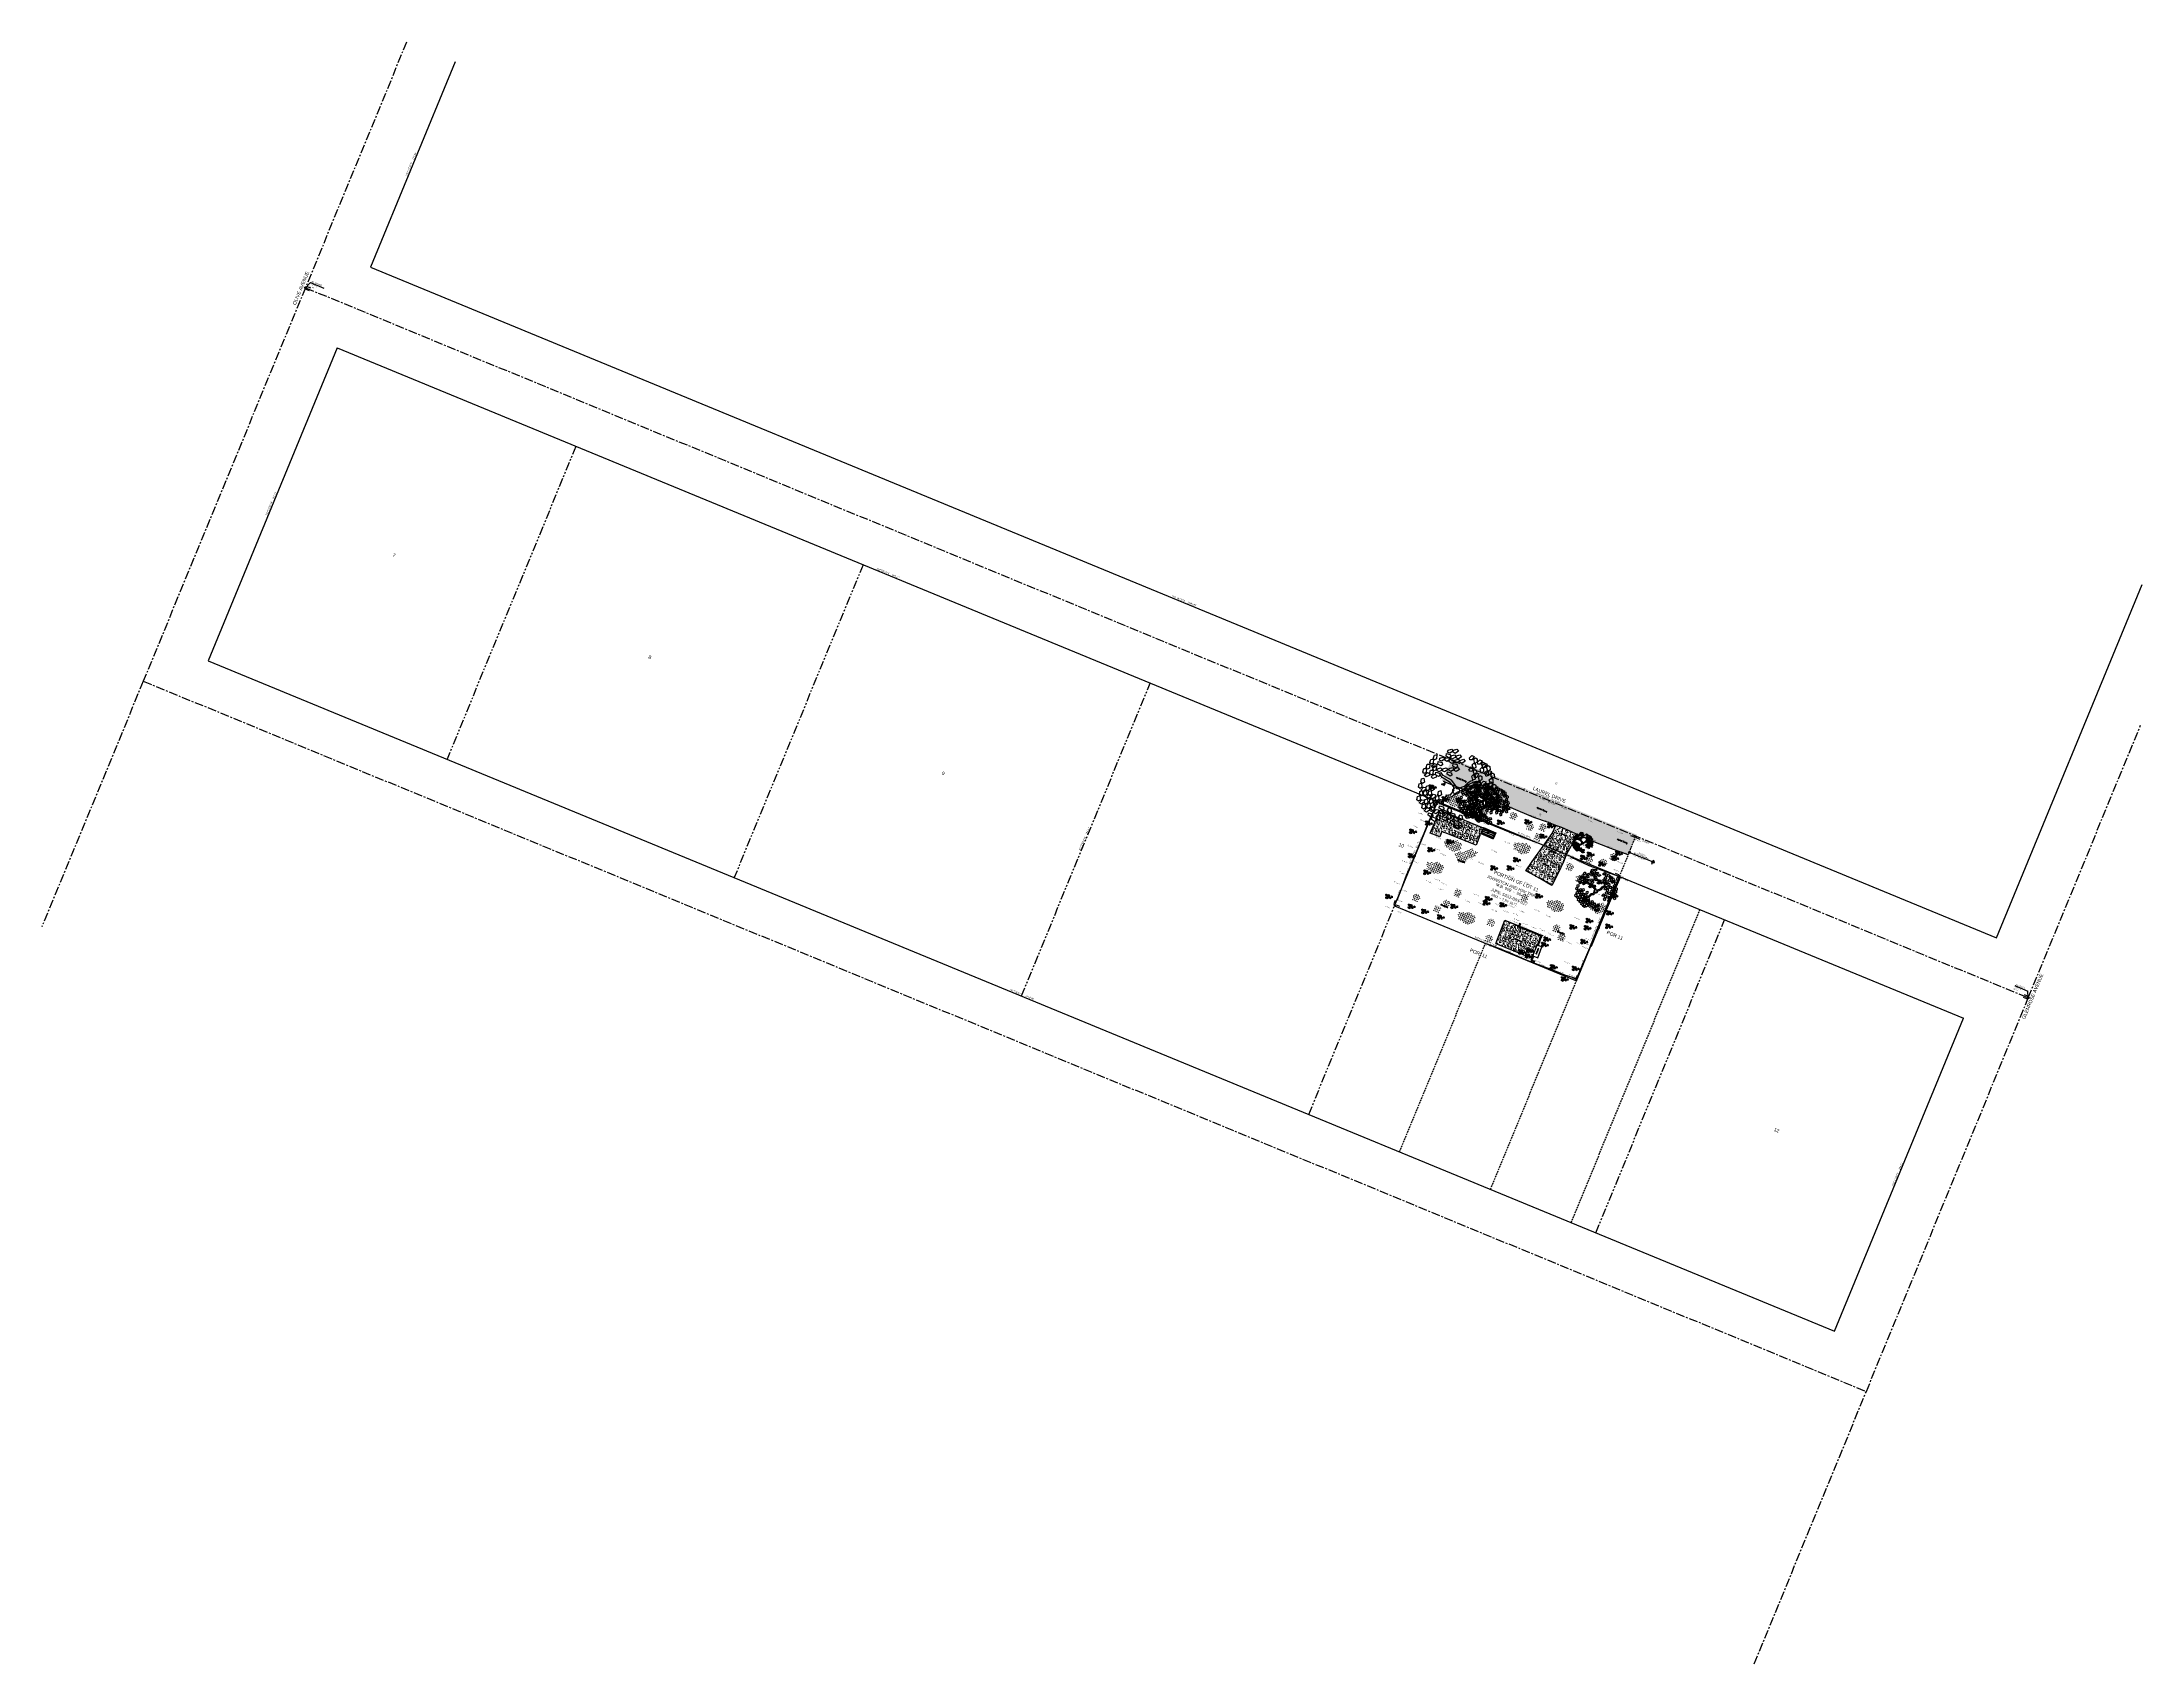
# Model space of a CAD drawing. Header units: feet. Extents: x 6515718 to 6516924, y 1895174 to 1896105.
import ezdxf
from ezdxf.enums import TextEntityAlignment as Align

# ---------------------------------------------------------------- set-up
doc = ezdxf.new("R2010")
doc.units = ezdxf.units.FT
doc.header["$LTSCALE"] = 4
doc.header["$MEASUREMENT"] = 0
for name, pattern in [('hc4096_101$0$CENTER', [2, 1.25, -0.25, 0.25, -0.25]), ('hc4096_101$0$HIDDEN', [0.375, 0.25, -0.125]), ('hc4096_101$0$PHANTOM', [2.5, 1.25, -0.25, 0.25, -0.25, 0.25, -0.25]), ('sw4096_101$0$HIDDEN', [0.375, 0.25, -0.125])]:
    doc.linetypes.add(name, pattern=pattern)
for name, color, linetype in [('hc4096_101$0$fm leader arrow', 1, 'Continuous'), ('hc4096_101$0$hc labels', 2, 'Continuous'), ('hc4096_101$0$hc leader arrow', 1, 'Continuous'), ('hc4096_101$0$hc lotlines', 2, 'hc4096_101$0$PHANTOM'), ('hc4096_101$0$hc our lot', 7, 'Continuous'), ('hc4096_101$0$hc rw', 3, 'Continuous'), ('hc4096_101$0$hc st prod', 11, 'hc4096_101$0$HIDDEN'), ('hc4096_101$0$hc stcl', 1, 'hc4096_101$0$CENTER'), ('hc4096_101$0$hc text 2', 2, 'Continuous'), ('hc4096_101$0$hc text 3', 3, 'Continuous'), ('hc4096_101$0$hc text old', 1, 'Continuous'), ('sw4096_101$0$sw bldg', 4, 'Continuous'), ('sw4096_101$0$sw chainlink fence', 1, 'sw4096_101$0$SITE-FENC-CHLK'), ('sw4096_101$0$sw chimney', 3, 'Continuous'), ('sw4096_101$0$sw conc', 2, 'Continuous'), ('sw4096_101$0$sw conc hatch', 8, 'Continuous'), ('sw4096_101$0$sw ep', 2, 'Continuous'), ('sw4096_101$0$sw fd mon', 41, 'Continuous'), ('sw4096_101$0$sw fd mon 1', 41, 'Continuous'), ('sw4096_101$0$sw fd mon leader', 1, 'Continuous'), ('sw4096_101$0$sw fd mon text', 140, 'Continuous'), ('sw4096_101$0$sw fd mon text1', 140, 'Continuous'), ('sw4096_101$0$sw fs hatch 10', 10, 'Continuous'), ('sw4096_101$0$sw misc', 1, 'Continuous'), ('sw4096_101$0$sw misc text', 2, 'Continuous'), ('sw4096_101$0$sw misc text2', 2, 'Continuous'), ('sw4096_101$0$sw pool hatch', 151, 'Continuous'), ('sw4096_101$0$sw pts label 7', 1, 'Continuous'), ('sw4096_101$0$sw pts label leader', 1, 'Continuous'), ('sw4096_101$0$sw tree', 24, 'Continuous'), ('sw4096_101$0$sw tree trunk', 1, 'Continuous'), ('sw4096_101$0$sw wall', 1, 'Continuous'), ('sw4096_101$0$sw wall hatch', 8, 'sw4096_101$0$HIDDEN'), ('sw4096_101$0$SW_PLANTS', 8, 'Continuous'), ('sw4096_101$0$sw_util', 1, 'Continuous')]:
    doc.layers.add(name, color=color, linetype=linetype)
doc.styles.add('hc4096_101$0$ARCHTIXT', font='architxt.shx', dxfattribs={"width": 0.8})
doc.styles.add('hc4096_101$0$arial', font='arial.ttf')
doc.styles.add('hc4096_101$0$hc333101$0$SH0', font='shadow.shx')
doc.styles.add('hc4096_101$0$Times', font='times.ttf')
doc.styles.add('sw4096_101$0$ARCHTIXT', font='architxt.shx', dxfattribs={"width": 0.8})
doc.styles.add('sw4096_101$0$SIMPLEX', font='SIMPLEX.shx', dxfattribs={"width": 0.75})
doc.styles.add('sw4096_101$0$Standard', font='architxt.shx')
doc.styles.add('sw4096_101$0$sw71 101$0$Architext', font='architxt.shx', dxfattribs={"width": 0.75})
doc.styles.add('sw4096_101$0$sw71 101$0$SIMPLEX', font='simplex.shx', dxfattribs={"width": 0.85, "oblique": 5})
doc.styles.add('sw4096_101$0$Times', font='times.ttf')
doc.linetypes.add('sw4096_101$0$SITE-FENC-CHLK', pattern='A,1,-0.02,["X",sw4096_101$0$Standard,S=0.08,R=0,X=0,Y=-0.04],-0.08', length=1.1)
pattern_1 = [(27.5, (0, 0), (2.23526729925, -1.163606506), [0.2625, -2.8875]), (332.5, (0, 0), (0.558816826, 2.618114637), [0.21, -2.31]), (77.9514, (0.1863, -0.097), (2.7940852362, 1.4545059409), [0.223090665, -2.453997392]), (23.6842, (0.268, 0.6467), (3.229312718, -1.9646728403), [0.39375, -4.33125]), (74.1356, (0.537, 0.483), (4.3270307984, 1.8980067082), [0.334636008, -3.6809955]), (328.6842, (0.268, 0.6467), (4.3270293173, 1.8980100873), [0.315, -3.465]), (358.5, (0.5243, 0.351), (1.3908812024, -2.101392272), [0.2625, -2.8875]), (303.5, (0.5243, 0.351), (1.7580393716, 2.0189348839), [0.21, -2.31]), (48.9514, (0.6402, 0.176), (3.1489204839, -0.0824598423), [0.223090665, -2.453997392]), (15, (0, 0), (0.48519521415, 1.06015155009), [0, -2.282, 0, -2.345, 0, -2.31875]), (345, (0, 0), (1.37892786128, 0.92300794058), [0, -1.337, 0, -2.2295, 0, -0.88375]), (305, (-0.7211, 0.2987), (1.69594686465, -0.78793045276), [0, -0.875, 0, -2.73, 0, -3.6225]), (295, (-1.0444, 0.4326), (2.01985799307, -0.4574175925), [0, -1.1375, 0, -1.813, 0, -2.5725])]
pattern_2 = [(67.5, (0, 0), (-0.382683432264, 0.92387953227), [0.1875, -1.226713563]), (22.5, (0, 0), (-0.38268343237, 0.92387953251), [0.1875, -0.8125]), (112.5, (0, 0), (-0.92387953251, -0.38268343237), [0.1875, -0.8125])]

# ---------------------------------------------------------------- blocks, each defined once
blk = doc.blocks.new('sw4096_101$0$A$C11D42A98')
at = {"layer": 'sw4096_101$0$SW_PLANTS', "linetype": 'Continuous'}
for p, q in [((0.19, 0.45), (0, 0.43)), ((0.19, 0.45), (0.03, 0.57)), ((0.18, 0.44), (0.04, 0.49)), ((0.19, 0.45), (0.07, 0.33)), ((0.23, 0.11), (0.08, 0.14)), ((0.23, 0.11), (0.08, 0.07)), ((0.19, 0.45), (0.1, 0.4)), ((0.19, 0.45), (0.14, 0.58)), ((0.23, 0.11), (0.14, 0)), ((0.19, 0.45), (0.16, 0.31)), ((0.19, 0.45), (0.16, 0.41)), ((0.19, 0.46), (0.17, 0.48)), ((0.19, 0.45), (0.26, 0.63)), ((0.19, 0.46), (0.22, 0.61)), ((0.19, 0.45), (0.32, 0.53)), ((0.19, 0.45), (0.34, 0.33)), ((0.19, 0.44), (0.25, 0.35)), ((0.22, 0.12), (0.19, 0.15)), ((0.45, 0.3), (0.2, 0.45)), ((0.23, 0.11), (0.2, 0.29)), ((0.21, 0.45), (0.37, 0.47)), ((0.21, 0.45), (0.34, 0.42)), ((0.23, 0.11), (0.21, 0.03)), ((0.23, 0.11), (0.42, 0.1)), ((0.46, 0.3), (0.24, 0.11)), ((0.24, 0.11), (0.27, 0.27)), ((0.24, 0.11), (0.27, 0.15)), ((0.24, 0.11), (0.33, 0)), ((0.24, 0.1), (0.32, 0.07)), ((0.4, 0.27), (0.31, 0.23)), ((0.4, 0.28), (0.32, 0.27)), ((0.46, 0.49), (0.34, 0.53)), ((0.41, 0.28), (0.34, 0.3)), ((0.4, 0.29), (0.36, 0.35)), ((0.47, 0.5), (0.37, 0.42)), ((0.4, 0.27), (0.37, 0.2)), ((0.47, 0.49), (0.38, 0.57)), ((0.47, 0.49), (0.38, 0.38)), ((0.39, 0.28), (0.38, 0.29)), ((0.4, 0.27), (0.43, 0.38)), ((0.46, 0.3), (0.4, 0.27)), ((0.4, 0.28), (0.42, 0.29)), ((0.4, 0.28), (0.4, 0.2)), ((0.4, 0.27), (0.43, 0.21)), ((0.4, 0.27), (0.47, 0.25)), ((0.47, 0.49), (0.42, 0.6)), ((0.47, 0.49), (0.5, 0.61)), ((0.47, 0.5), (0.53, 0.58)), ((0.47, 0.49), (0.6, 0.5)), ((0.47, 0.31), (0.47, 0.49)), ((0.47, 0.49), (0.54, 0.39)), ((0.47, 0.31), (0.86, 0.39)), ((0.47, 0.29), (0.64, 0.22)), ((0.48, 0.5), (0.56, 0.6)), ((0.48, 0.49), (0.56, 0.42)), ((0.64, 0.22), (0.51, 0.14)), ((0.63, 0.22), (0.55, 0.22)), ((0.63, 0.22), (0.56, 0.28)), ((0.63, 0.21), (0.59, 0.14)), ((0.64, 0.22), (0.61, 0.32)), ((0.63, 0.22), (0.61, 0.25)), ((0.63, 0.22), (0.71, 0.32)), ((0.64, 0.22), (0.63, 0.17)), ((0.63, 0.22), (0.74, 0.16)), ((0.64, 0.22), (0.75, 0.29)), ((0.64, 0.22), (0.77, 0.24)), ((0.64, 0.22), (0.67, 0.24)), ((0.64, 0.22), (0.71, 0.14)), ((0.64, 0.22), (0.66, 0.21)), ((0.64, 0.21), (0.66, 0.1)), ((0.86, 0.4), (0.75, 0.36)), ((0.86, 0.4), (0.76, 0.46)), ((0.86, 0.4), (0.77, 0.32)), ((0.86, 0.4), (0.83, 0.52)), ((0.86, 0.39), (0.83, 0.35)), ((0.86, 0.4), (0.95, 0.49)), ((0.86, 0.4), (0.99, 0.43)), ((0.86, 0.4), (0.91, 0.28)), ((0.86, 0.4), (0.99, 0.37)), ((0.86, 0.4), (0.96, 0.32)), ((0.87, 0.4), (0.91, 0.56)), ((0.88, 0.4), (0.93, 0.4))]:
    blk.add_line(p, q, dxfattribs=at)
blk = doc.blocks.new('sw4096_101$0$A$C619F1EA3')
at = {"layer": 'sw4096_101$0$SW_PLANTS', "xscale": 3, "yscale": 3, "zscale": 3, "rotation": 90}
blk.add_blockref('sw4096_101$0$A$C11D42A98', (1.89, 0), dxfattribs=at)
blk = doc.blocks.new('sw4096_101$0$A$C0BCC5504')
at = {"layer": 'sw4096_101$0$SW_PLANTS'}
blk.add_blockref('sw4096_101$0$A$C619F1EA3', (-2.12, 1.36), dxfattribs=at)
blk = doc.blocks.new('sw4096_101$0$A$C420D3912')
at = {"layer": 'sw4096_101$0$sw misc', "linetype": 'Continuous'}
for p, q in [((0.9, 0.3), (0.4, -0.3)), ((1.4, 1.1), (1.9, 1.7))]:
    blk.add_line(p, q, dxfattribs=at)
blk.add_circle((1.1, 0.7), 0.48, dxfattribs=at)
blk = doc.blocks.new('sw4096_101$0$sw71 101$0$TREE')
at = {"layer": 'sw4096_101$0$sw tree', "linetype": 'Continuous'}
for p, q in [((-0.453, 0.261), (-0.424, 0.274)), ((-0.433, 0.326), (-0.403, 0.34)), ((-0.432, 0.283), (-0.433, 0.326)), ((-0.411, 0.271), (-0.432, 0.283)), ((-0.424, 0.274), (-0.41, 0.226)), ((-0.39, 0.291), (-0.411, 0.271)), ((-0.403, 0.34), (-0.39, 0.291)), ((-0.36, 0.27), (-0.31, 0.275)), ((-0.351, 0.238), (-0.36, 0.27)), ((-0.355, 0.315), (-0.322, 0.341)), ((-0.352, 0.291), (-0.355, 0.315)), ((-0.323, 0.286), (-0.352, 0.291)), ((-0.293, 0.326), (-0.323, 0.286)), ((-0.322, 0.341), (-0.293, 0.326)), ((-0.31, 0.275), (-0.293, 0.25)), ((-0.3, 0.399), (-0.25, 0.404)), ((-0.291, 0.368), (-0.3, 0.399)), ((-0.295, 0.445), (-0.262, 0.471)), ((-0.293, 0.42), (-0.295, 0.445)), ((-0.263, 0.416), (-0.293, 0.42)), ((-0.249, 0.361), (-0.291, 0.368)), ((-0.291, 0.338), (-0.257, 0.364)), ((-0.288, 0.314), (-0.291, 0.338)), ((-0.259, 0.309), (-0.288, 0.314)), ((-0.233, 0.456), (-0.263, 0.416)), ((-0.262, 0.471), (-0.233, 0.456)), ((-0.228, 0.349), (-0.259, 0.309)), ((-0.257, 0.364), (-0.228, 0.349)), ((-0.25, 0.404), (-0.233, 0.38)), ((-0.233, 0.38), (-0.249, 0.361)), ((-0.24, 0.347), (-0.19, 0.352)), ((-0.231, 0.316), (-0.24, 0.347)), ((-0.235, 0.393), (-0.202, 0.419)), ((-0.233, 0.368), (-0.235, 0.393)), ((-0.204, 0.364), (-0.233, 0.368)), ((-0.231, 0.468), (-0.197, 0.494)), ((-0.228, 0.443), (-0.231, 0.468)), ((-0.189, 0.309), (-0.231, 0.316)), ((-0.199, 0.439), (-0.228, 0.443)), ((-0.173, 0.404), (-0.204, 0.364)), ((-0.202, 0.419), (-0.173, 0.404)), ((-0.202, 0.238), (-0.168, 0.264)), ((-0.169, 0.479), (-0.199, 0.439)), ((-0.197, 0.494), (-0.169, 0.479)), ((-0.19, 0.352), (-0.173, 0.328)), ((-0.173, 0.328), (-0.189, 0.309)), ((-0.177, 0.313), (-0.127, 0.318)), ((-0.169, 0.282), (-0.177, 0.313)), ((-0.173, 0.359), (-0.139, 0.385)), ((-0.17, 0.334), (-0.173, 0.359)), ((-0.171, 0.416), (-0.138, 0.442)), ((-0.168, 0.391), (-0.171, 0.416)), ((-0.141, 0.329), (-0.17, 0.334)), ((-0.127, 0.275), (-0.169, 0.282)), ((-0.139, 0.387), (-0.168, 0.391)), ((-0.168, 0.264), (-0.139, 0.249)), ((-0.11, 0.37), (-0.141, 0.329)), ((-0.109, 0.427), (-0.139, 0.387)), ((-0.139, 0.385), (-0.11, 0.37)), ((-0.138, 0.442), (-0.109, 0.427)), ((-0.137, 0.261), (-0.104, 0.287)), ((-0.127, 0.318), (-0.111, 0.294)), ((-0.111, 0.294), (-0.127, 0.275)), ((-0.108, 0.381), (-0.075, 0.408)), ((-0.106, 0.357), (-0.108, 0.381)), ((-0.077, 0.352), (-0.106, 0.357)), ((-0.075, 0.272), (-0.106, 0.232)), ((-0.104, 0.287), (-0.075, 0.272)), ((-0.046, 0.393), (-0.077, 0.352)), ((-0.075, 0.408), (-0.046, 0.393)), ((-0.012, 0.45), (0.005, 0.489)), ((0.002, 0.43), (-0.012, 0.45)), ((0.029, 0.44), (0.002, 0.43)), ((0.005, 0.489), (0.037, 0.489)), ((0.037, 0.489), (0.029, 0.44)), ((0.034, 0.315), (0.051, 0.354)), ((0.047, 0.295), (0.034, 0.315)), ((0.044, 0.45), (0.056, 0.477)), ((0.075, 0.41), (0.044, 0.45)), ((0.075, 0.305), (0.047, 0.295)), ((0.05, 0.382), (0.062, 0.409)), ((0.081, 0.342), (0.05, 0.382)), ((0.051, 0.354), (0.083, 0.355)), ((0.056, 0.477), (0.08, 0.473)), ((0.062, 0.409), (0.086, 0.405)), ((0.097, 0.434), (0.075, 0.41)), ((0.083, 0.355), (0.075, 0.305)), ((0.08, 0.473), (0.097, 0.434)), ((0.103, 0.366), (0.081, 0.342)), ((0.086, 0.405), (0.103, 0.366)), ((0.09, 0.315), (0.102, 0.342)), ((0.121, 0.275), (0.09, 0.315)), ((0.096, 0.247), (0.108, 0.274)), ((0.098, 0.435), (0.115, 0.474)), ((0.112, 0.415), (0.098, 0.435)), ((0.102, 0.342), (0.126, 0.338)), ((0.108, 0.274), (0.132, 0.27)), ((0.14, 0.424), (0.112, 0.415)), ((0.115, 0.474), (0.148, 0.474)), ((0.119, 0.268), (0.137, 0.307)), ((0.133, 0.247), (0.119, 0.268)), ((0.143, 0.299), (0.121, 0.275)), ((0.126, 0.338), (0.143, 0.299)), ((0.132, 0.27), (0.148, 0.231)), ((0.137, 0.307), (0.169, 0.307)), ((0.148, 0.474), (0.14, 0.424)), ((0.154, 0.435), (0.166, 0.461)), ((0.185, 0.395), (0.154, 0.435)), ((0.16, 0.366), (0.172, 0.393)), ((0.191, 0.327), (0.16, 0.366)), ((0.169, 0.307), (0.161, 0.257)), ((0.166, 0.461), (0.191, 0.458)), ((0.17, 0.418), (0.188, 0.457)), ((0.184, 0.397), (0.17, 0.418)), ((0.172, 0.393), (0.196, 0.39)), ((0.176, 0.267), (0.188, 0.294)), ((0.207, 0.228), (0.176, 0.267)), ((0.212, 0.407), (0.184, 0.397)), ((0.207, 0.419), (0.185, 0.395)), ((0.188, 0.457), (0.22, 0.457)), ((0.188, 0.294), (0.212, 0.291)), ((0.191, 0.458), (0.207, 0.419)), ((0.213, 0.351), (0.191, 0.327)), ((0.196, 0.39), (0.213, 0.351)), ((0.22, 0.457), (0.212, 0.407)), ((0.212, 0.291), (0.229, 0.252)), ((0.227, 0.417), (0.239, 0.444)), ((0.258, 0.378), (0.227, 0.417)), ((0.232, 0.349), (0.244, 0.376)), ((0.263, 0.31), (0.232, 0.349)), ((0.239, 0.444), (0.263, 0.441)), ((0.244, 0.376), (0.269, 0.373)), ((0.254, 0.352), (0.271, 0.39)), ((0.268, 0.331), (0.254, 0.352)), ((0.28, 0.402), (0.258, 0.378)), ((0.263, 0.441), (0.28, 0.402)), ((0.285, 0.334), (0.263, 0.31)), ((0.296, 0.341), (0.268, 0.331)), ((0.269, 0.373), (0.285, 0.334)), ((0.271, 0.39), (0.304, 0.391)), ((0.304, 0.391), (0.296, 0.341)), ((0.31, 0.351), (0.322, 0.378)), ((0.341, 0.311), (0.31, 0.351)), ((0.316, 0.283), (0.328, 0.31)), ((0.347, 0.243), (0.316, 0.283)), ((0.322, 0.378), (0.347, 0.374)), ((0.324, 0.227), (0.341, 0.266)), ((0.328, 0.31), (0.352, 0.306)), ((0.363, 0.335), (0.341, 0.311)), ((0.341, 0.266), (0.373, 0.266)), ((0.347, 0.374), (0.363, 0.335)), ((0.369, 0.267), (0.347, 0.243)), ((0.352, 0.306), (0.369, 0.267)), ((0.373, 0.266), (0.365, 0.216)), ((-0.494, 0.123), (-0.465, 0.137)), ((-0.494, 0.08), (-0.494, 0.123)), ((-0.473, 0.068), (-0.494, 0.08)), ((-0.477, -0.008), (-0.451, 0.012)), ((-0.474, 0.188), (-0.445, 0.202)), ((-0.473, 0.146), (-0.474, 0.188)), ((-0.452, 0.133), (-0.473, 0.146)), ((-0.452, 0.088), (-0.473, 0.068)), ((-0.465, 0.137), (-0.452, 0.088)), ((-0.46, 0.049), (-0.434, 0.092)), ((-0.43, 0.037), (-0.46, 0.049)), ((-0.453, 0.218), (-0.453, 0.261)), ((-0.432, 0.205), (-0.453, 0.218)), ((-0.431, 0.153), (-0.452, 0.133)), ((-0.451, 0.012), (-0.427, -0.032)), ((-0.445, 0.202), (-0.431, 0.153)), ((-0.434, 0.092), (-0.405, 0.091)), ((-0.41, 0.226), (-0.432, 0.205)), ((-0.4, 0.066), (-0.43, 0.037)), ((-0.419, 0.187), (-0.393, 0.23)), ((-0.389, 0.175), (-0.419, 0.187)), ((-0.41, 0.133), (-0.38, 0.147)), ((-0.409, 0.091), (-0.41, 0.133)), ((-0.388, 0.078), (-0.409, 0.091)), ((-0.405, 0.091), (-0.4, 0.066)), ((-0.393, 0.23), (-0.363, 0.228)), ((-0.389, 0.198), (-0.36, 0.212)), ((-0.358, 0.204), (-0.389, 0.175)), ((-0.388, 0.156), (-0.389, 0.198)), ((-0.367, 0.143), (-0.388, 0.156)), ((-0.367, 0.099), (-0.388, 0.078)), ((-0.38, 0.147), (-0.367, 0.099)), ((-0.375, 0.06), (-0.349, 0.103)), ((-0.345, 0.048), (-0.375, 0.06)), ((-0.346, 0.164), (-0.367, 0.143)), ((-0.363, 0.228), (-0.358, 0.204)), ((-0.36, 0.212), (-0.346, 0.164)), ((-0.309, 0.232), (-0.351, 0.238)), ((-0.349, 0.103), (-0.32, 0.101)), ((-0.315, 0.077), (-0.345, 0.048)), ((-0.342, 0.136), (-0.292, 0.141)), ((-0.333, 0.104), (-0.342, 0.136)), ((-0.337, 0.181), (-0.304, 0.207)), ((-0.335, 0.157), (-0.337, 0.181)), ((-0.306, 0.152), (-0.335, 0.157)), ((-0.291, 0.098), (-0.333, 0.104)), ((-0.32, 0.101), (-0.315, 0.077)), ((-0.293, 0.25), (-0.309, 0.232)), ((-0.275, 0.192), (-0.306, 0.152)), ((-0.304, 0.207), (-0.275, 0.192)), ((-0.292, 0.141), (-0.275, 0.116)), ((-0.275, 0.116), (-0.291, 0.098)), ((-0.242, 0.102), (-0.286, 0.134)), ((-0.241, 0.13), (-0.283, 0.156)), ((-0.273, 0.204), (-0.24, 0.23)), ((-0.27, 0.18), (-0.273, 0.204)), ((-0.241, 0.175), (-0.27, 0.18)), ((-0.127, 0.079), (-0.242, 0.102)), ((-0.211, 0.215), (-0.241, 0.175)), ((-0.124, 0.112), (-0.241, 0.13)), ((-0.24, 0.23), (-0.211, 0.215)), ((-0.206, 0.192), (-0.156, 0.198)), ((-0.198, 0.161), (-0.206, 0.192)), ((-0.199, 0.214), (-0.202, 0.238)), ((-0.17, 0.209), (-0.199, 0.214)), ((-0.156, 0.154), (-0.198, 0.161)), ((-0.139, 0.249), (-0.17, 0.209)), ((-0.156, 0.198), (-0.14, 0.173)), ((-0.14, 0.173), (-0.156, 0.154)), ((-0.135, 0.237), (-0.137, 0.261)), ((-0.106, 0.232), (-0.135, 0.237)), ((-0.065, 0.045), (-0.127, 0.079)), ((-0.048, 0.067), (-0.124, 0.112)), ((-0.049, 0.006), (-0.072, -0.064)), ((-0.049, 0.006), (-0.065, 0.045)), ((-0.023, 0.033), (-0.048, 0.067)), ((0, 0), (-0.047, -0.087)), ((-0.023, 0.033), (0.057, 0.102)), ((0, 0), (0.046, 0.049)), ((0.046, 0.049), (0.085, 0.089)), ((0.057, 0.102), (0.082, 0.157)), ((0.082, 0.157), (0.104, 0.189)), ((0.085, 0.089), (0.107, 0.149)), ((0.127, 0.207), (0.096, 0.247)), ((0.104, 0.189), (0.128, 0.204)), ((0.107, 0.149), (0.144, 0.19)), ((0.148, 0.231), (0.127, 0.207)), ((0.161, 0.257), (0.133, 0.247)), ((0.139, 0.131), (0.157, 0.17)), ((0.153, 0.111), (0.139, 0.131)), ((0.144, 0.19), (0.184, 0.202)), ((0.145, -0.023), (0.162, 0.016)), ((0.181, 0.12), (0.153, 0.111)), ((0.157, 0.17), (0.189, 0.17)), ((0.162, 0.016), (0.195, 0.016)), ((0.181, 0.199), (0.193, 0.226)), ((0.212, 0.16), (0.181, 0.199)), ((0.189, 0.17), (0.181, 0.12)), ((0.195, 0.016), (0.187, -0.034)), ((0.193, 0.226), (0.218, 0.223)), ((0.196, 0.131), (0.208, 0.158)), ((0.227, 0.091), (0.196, 0.131)), ((0.201, 0.063), (0.213, 0.09)), ((0.232, 0.023), (0.201, 0.063)), ((0.201, -0.023), (0.213, 0.004)), ((0.229, 0.252), (0.207, 0.228)), ((0.208, 0.158), (0.232, 0.154)), ((0.234, 0.184), (0.212, 0.16)), ((0.213, 0.09), (0.238, 0.086)), ((0.213, 0.004), (0.238, 0)), ((0.218, 0.223), (0.234, 0.184)), ((0.249, 0.115), (0.227, 0.091)), ((0.232, 0.154), (0.249, 0.115)), ((0.254, 0.047), (0.232, 0.023)), ((0.238, 0.207), (0.255, 0.245)), ((0.252, 0.186), (0.238, 0.207)), ((0.238, 0.086), (0.254, 0.047)), ((0.238, 0), (0.254, -0.039)), ((0.28, 0.196), (0.252, 0.186)), ((0.253, -0.031), (0.27, 0.008)), ((0.255, 0.245), (0.288, 0.246)), ((0.267, 0.065), (0.284, 0.103)), ((0.281, 0.044), (0.267, 0.065)), ((0.27, 0.008), (0.303, 0.008)), ((0.288, 0.246), (0.28, 0.196)), ((0.309, 0.054), (0.281, 0.044)), ((0.284, 0.103), (0.317, 0.104)), ((0.294, 0.206), (0.306, 0.233)), ((0.325, 0.167), (0.294, 0.206)), ((0.303, 0.008), (0.295, -0.041)), ((0.3, 0.138), (0.312, 0.165)), ((0.331, 0.099), (0.3, 0.138)), ((0.306, 0.233), (0.331, 0.23)), ((0.317, 0.104), (0.309, 0.054)), ((0.312, 0.165), (0.336, 0.162)), ((0.338, 0.207), (0.324, 0.227)), ((0.324, 0.064), (0.335, 0.091)), ((0.354, 0.025), (0.324, 0.064)), ((0.347, 0.191), (0.325, 0.167)), ((0.329, -0.004), (0.341, 0.023)), ((0.331, 0.23), (0.347, 0.191)), ((0.353, 0.122), (0.331, 0.099)), ((0.335, 0.091), (0.36, 0.088)), ((0.336, 0.162), (0.353, 0.122)), ((0.365, 0.216), (0.338, 0.207)), ((0.341, 0.023), (0.366, 0.02)), ((0.376, 0.049), (0.354, 0.025)), ((0.357, 0.083), (0.374, 0.121)), ((0.371, 0.062), (0.357, 0.083)), ((0.36, 0.088), (0.376, 0.049)), ((0.366, 0.02), (0.382, -0.02)), ((0.399, 0.072), (0.371, 0.062)), ((0.374, 0.121), (0.407, 0.122)), ((0.38, 0.227), (0.392, 0.254)), ((0.411, 0.187), (0.38, 0.227)), ((0.386, 0.159), (0.398, 0.186)), ((0.417, 0.119), (0.386, 0.159)), ((0.392, 0.254), (0.416, 0.25)), ((0.398, 0.186), (0.422, 0.182)), ((0.407, 0.122), (0.399, 0.072)), ((0.433, 0.211), (0.411, 0.187)), ((0.413, 0.082), (0.425, 0.109)), ((0.444, 0.042), (0.413, 0.082)), ((0.416, 0.25), (0.433, 0.211)), ((0.439, 0.143), (0.417, 0.119)), ((0.419, 0.014), (0.431, 0.041)), ((0.45, -0.026), (0.419, 0.014)), ((0.422, 0.182), (0.439, 0.143)), ((0.425, 0.109), (0.45, 0.105)), ((0.431, 0.041), (0.455, 0.037)), ((0.466, 0.066), (0.444, 0.042)), ((0.45, 0.105), (0.466, 0.066)), ((0.455, 0.037), (0.472, -0.002)), ((-0.483, -0.076), (-0.457, -0.056)), ((-0.474, -0.117), (-0.483, -0.076)), ((-0.467, -0.049), (-0.477, -0.008)), ((-0.45, -0.125), (-0.474, -0.117)), ((-0.444, -0.057), (-0.467, -0.049)), ((-0.457, -0.056), (-0.434, -0.1)), ((-0.434, -0.1), (-0.45, -0.125)), ((-0.445, -0.23), (-0.419, -0.211)), ((-0.435, -0.272), (-0.445, -0.23)), ((-0.427, -0.032), (-0.444, -0.057)), ((-0.438, -0.162), (-0.413, -0.143)), ((-0.429, -0.204), (-0.438, -0.162)), ((-0.434, -0.14), (-0.418, -0.093)), ((-0.402, -0.146), (-0.434, -0.14)), ((-0.406, -0.212), (-0.429, -0.204)), ((-0.419, -0.211), (-0.395, -0.255)), ((-0.418, -0.093), (-0.388, -0.088)), ((-0.413, -0.143), (-0.389, -0.187)), ((-0.395, -0.255), (-0.412, -0.28)), ((-0.389, -0.187), (-0.406, -0.212)), ((-0.378, -0.111), (-0.402, -0.146)), ((-0.396, -0.295), (-0.379, -0.248)), ((-0.393, -0.138), (-0.367, -0.119)), ((-0.383, -0.18), (-0.393, -0.138)), ((-0.388, -0.088), (-0.378, -0.111)), ((-0.386, -0.07), (-0.361, -0.051)), ((-0.377, -0.112), (-0.386, -0.07)), ((-0.36, -0.188), (-0.383, -0.18)), ((-0.379, -0.248), (-0.35, -0.243)), ((-0.354, -0.12), (-0.377, -0.112)), ((-0.367, -0.119), (-0.344, -0.163)), ((-0.361, -0.051), (-0.337, -0.095)), ((-0.344, -0.163), (-0.36, -0.188)), ((-0.337, -0.095), (-0.354, -0.12)), ((-0.35, -0.243), (-0.34, -0.266)), ((-0.344, -0.203), (-0.327, -0.156)), ((-0.312, -0.209), (-0.344, -0.203)), ((-0.344, -0.233), (-0.318, -0.213)), ((-0.334, -0.274), (-0.344, -0.233)), ((-0.338, -0.117), (-0.312, -0.097)), ((-0.329, -0.158), (-0.338, -0.117)), ((-0.332, -0.049), (-0.306, -0.029)), ((-0.322, -0.09), (-0.332, -0.049)), ((-0.305, -0.166), (-0.329, -0.158)), ((-0.327, -0.156), (-0.298, -0.151)), ((-0.299, -0.098), (-0.322, -0.09)), ((-0.318, -0.213), (-0.294, -0.258)), ((-0.312, -0.097), (-0.289, -0.142)), ((-0.288, -0.173), (-0.312, -0.209)), ((-0.294, -0.258), (-0.311, -0.282)), ((-0.306, -0.029), (-0.283, -0.074)), ((-0.289, -0.142), (-0.305, -0.166)), ((-0.283, -0.074), (-0.299, -0.098)), ((-0.298, -0.151), (-0.288, -0.173)), ((-0.295, -0.272), (-0.269, -0.252)), ((-0.289, -0.182), (-0.273, -0.134)), ((-0.257, -0.187), (-0.289, -0.182)), ((-0.289, -0.204), (-0.263, -0.184)), ((-0.279, -0.245), (-0.289, -0.204)), ((-0.256, -0.253), (-0.279, -0.245)), ((-0.273, -0.134), (-0.244, -0.13)), ((-0.269, -0.252), (-0.246, -0.297)), ((-0.263, -0.184), (-0.24, -0.229)), ((-0.233, -0.152), (-0.257, -0.187)), ((-0.24, -0.229), (-0.256, -0.253)), ((-0.244, -0.13), (-0.233, -0.152)), ((-0.236, -0.279), (-0.211, -0.259)), ((-0.231, -0.145), (-0.205, -0.125)), ((-0.221, -0.187), (-0.231, -0.145)), ((-0.23, -0.211), (-0.204, -0.191)), ((-0.221, -0.252), (-0.23, -0.211)), ((-0.224, -0.077), (-0.198, -0.057)), ((-0.215, -0.119), (-0.224, -0.077)), ((-0.198, -0.194), (-0.221, -0.187)), ((-0.197, -0.26), (-0.221, -0.252)), ((-0.191, -0.126), (-0.215, -0.119)), ((-0.211, -0.259), (-0.187, -0.304)), ((-0.205, -0.125), (-0.181, -0.17)), ((-0.204, -0.191), (-0.181, -0.236)), ((-0.198, -0.057), (-0.175, -0.102)), ((-0.181, -0.17), (-0.198, -0.194)), ((-0.181, -0.236), (-0.197, -0.26)), ((-0.175, -0.102), (-0.191, -0.126)), ((-0.182, -0.21), (-0.165, -0.162)), ((-0.15, -0.215), (-0.182, -0.21)), ((-0.165, -0.162), (-0.136, -0.158)), ((-0.126, -0.18), (-0.15, -0.215)), ((-0.113, -0.088), (-0.148, -0.168)), ((-0.146, -0.238), (-0.096, -0.234)), ((-0.139, -0.269), (-0.146, -0.238)), ((-0.136, -0.158), (-0.126, -0.18)), ((-0.087, -0.104), (-0.12, -0.181)), ((-0.12, -0.181), (-0.102, -0.222)), ((-0.072, -0.064), (-0.113, -0.088)), ((-0.08, -0.259), (-0.097, -0.277)), ((-0.096, -0.234), (-0.08, -0.259)), ((-0.047, -0.087), (-0.087, -0.104)), ((-0.037, -0.25), (-0.029, -0.221)), ((0, -0.284), (-0.037, -0.25)), ((-0.029, -0.221), (-0.005, -0.221)), ((-0.005, -0.221), (0.018, -0.257)), ((0.018, -0.257), (0, -0.284)), ((0.125, -0.282), (0.132, -0.253)), ((0.132, -0.253), (0.157, -0.253)), ((0.159, -0.043), (0.145, -0.023)), ((0.157, -0.253), (0.179, -0.289)), ((0.187, -0.034), (0.159, -0.043)), ((0.232, -0.063), (0.201, -0.023)), ((0.207, -0.091), (0.219, -0.064)), ((0.238, -0.131), (0.207, -0.091)), ((0.219, -0.064), (0.243, -0.068)), ((0.254, -0.039), (0.232, -0.063)), ((0.26, -0.107), (0.238, -0.131)), ((0.243, -0.068), (0.26, -0.107)), ((0.267, -0.051), (0.253, -0.031)), ((0.295, -0.041), (0.267, -0.051)), ((0.309, -0.031), (0.321, -0.004)), ((0.34, -0.071), (0.309, -0.031)), ((0.315, -0.099), (0.327, -0.072)), ((0.346, -0.139), (0.315, -0.099)), ((0.321, -0.004), (0.346, -0.008)), ((0.327, -0.072), (0.351, -0.076)), ((0.36, -0.044), (0.329, -0.004)), ((0.362, -0.047), (0.34, -0.071)), ((0.346, -0.008), (0.362, -0.047)), ((0.368, -0.115), (0.346, -0.139)), ((0.351, -0.076), (0.368, -0.115)), ((0.382, -0.02), (0.36, -0.044)), ((0.472, -0.002), (0.45, -0.026)), ((-0.412, -0.28), (-0.435, -0.272)), ((-0.364, -0.301), (-0.396, -0.295)), ((-0.34, -0.266), (-0.364, -0.301)), ((-0.35, -0.301), (-0.324, -0.281)), ((-0.341, -0.342), (-0.35, -0.301)), ((-0.317, -0.35), (-0.341, -0.342)), ((-0.311, -0.282), (-0.334, -0.274)), ((-0.324, -0.281), (-0.301, -0.326)), ((-0.301, -0.326), (-0.317, -0.35)), ((-0.301, -0.366), (-0.285, -0.318)), ((-0.269, -0.371), (-0.301, -0.366)), ((-0.286, -0.313), (-0.295, -0.272)), ((-0.262, -0.321), (-0.286, -0.313)), ((-0.285, -0.318), (-0.255, -0.314)), ((-0.245, -0.336), (-0.269, -0.371)), ((-0.246, -0.297), (-0.262, -0.321)), ((-0.255, -0.314), (-0.245, -0.336)), ((-0.246, -0.337), (-0.23, -0.289)), ((-0.214, -0.342), (-0.246, -0.337)), ((-0.244, -0.369), (-0.194, -0.365)), ((-0.236, -0.4), (-0.244, -0.369)), ((-0.227, -0.32), (-0.236, -0.279)), ((-0.195, -0.409), (-0.236, -0.4)), ((-0.23, -0.289), (-0.201, -0.285)), ((-0.204, -0.328), (-0.227, -0.32)), ((-0.19, -0.307), (-0.214, -0.342)), ((-0.187, -0.304), (-0.204, -0.328)), ((-0.201, -0.285), (-0.19, -0.307)), ((-0.178, -0.39), (-0.195, -0.409)), ((-0.194, -0.365), (-0.178, -0.39)), ((-0.188, -0.344), (-0.171, -0.296)), ((-0.156, -0.349), (-0.188, -0.344)), ((-0.184, -0.402), (-0.134, -0.399)), ((-0.177, -0.434), (-0.184, -0.402)), ((-0.135, -0.442), (-0.177, -0.434)), ((-0.171, -0.296), (-0.142, -0.291)), ((-0.132, -0.314), (-0.156, -0.349)), ((-0.142, -0.291), (-0.132, -0.314)), ((-0.097, -0.277), (-0.139, -0.269)), ((-0.135, -0.381), (-0.127, -0.352)), ((-0.098, -0.415), (-0.135, -0.381)), ((-0.118, -0.424), (-0.135, -0.442)), ((-0.134, -0.399), (-0.118, -0.424)), ((-0.127, -0.352), (-0.102, -0.352)), ((-0.125, -0.317), (-0.075, -0.313)), ((-0.117, -0.348), (-0.125, -0.317)), ((-0.076, -0.356), (-0.117, -0.348)), ((-0.102, -0.352), (-0.08, -0.388)), ((-0.08, -0.388), (-0.098, -0.415)), ((-0.087, -0.271), (-0.037, -0.268)), ((-0.079, -0.303), (-0.087, -0.271)), ((-0.038, -0.311), (-0.079, -0.303)), ((-0.059, -0.338), (-0.076, -0.356)), ((-0.075, -0.313), (-0.059, -0.338)), ((-0.065, -0.35), (-0.015, -0.346)), ((-0.058, -0.381), (-0.065, -0.35)), ((-0.016, -0.39), (-0.058, -0.381)), ((-0.021, -0.293), (-0.038, -0.311)), ((-0.037, -0.268), (-0.021, -0.293)), ((0.001, -0.371), (-0.016, -0.39)), ((-0.015, -0.329), (-0.008, -0.3)), ((0.021, -0.363), (-0.015, -0.329)), ((-0.015, -0.346), (0.001, -0.371)), ((-0.008, -0.3), (0.017, -0.3)), ((0.015, -0.27), (0.065, -0.266)), ((0.023, -0.301), (0.015, -0.27)), ((0.017, -0.3), (0.039, -0.336)), ((0.039, -0.336), (0.021, -0.363)), ((0.064, -0.309), (0.023, -0.301)), ((0.043, -0.356), (0.094, -0.353)), ((0.051, -0.388), (0.043, -0.356)), ((0.093, -0.396), (0.051, -0.388)), ((0.081, -0.291), (0.064, -0.309)), ((0.065, -0.266), (0.081, -0.291)), ((0.075, -0.303), (0.125, -0.3)), ((0.082, -0.335), (0.075, -0.303)), ((0.124, -0.343), (0.082, -0.335)), ((0.109, -0.378), (0.093, -0.396)), ((0.094, -0.353), (0.109, -0.378)), ((0.103, -0.39), (0.153, -0.386)), ((0.111, -0.421), (0.103, -0.39)), ((0.152, -0.429), (0.111, -0.421)), ((0.141, -0.325), (0.124, -0.343)), ((0.161, -0.316), (0.125, -0.282)), ((0.125, -0.3), (0.141, -0.325)), ((0.169, -0.411), (0.152, -0.429)), ((0.153, -0.368), (0.161, -0.34)), ((0.19, -0.403), (0.153, -0.368)), ((0.153, -0.386), (0.169, -0.411)), ((0.179, -0.289), (0.161, -0.316)), ((0.161, -0.34), (0.185, -0.34)), ((0.185, -0.34), (0.208, -0.376)), ((0.208, -0.376), (0.19, -0.403))]:
    blk.add_line(p, q, dxfattribs=at)
at = {"layer": 'sw4096_101$0$sw tree trunk'}
blk.add_circle((-0.021, 0.007), 0.0417, dxfattribs=at)
blk = doc.blocks.new('sw4096_101$0$sw71 101$0$BM')
at = {"layer": 'sw4096_101$0$sw fd mon'}
for p, q in [((-0.081, 0), (0.081, 0)), ((0, -0.081), (0, 0.081))]:
    blk.add_line(p, q, dxfattribs=at)
at = {"layer": 'sw4096_101$0$sw fd mon', "const_width": 0.0417}
for points in [[(-0.021, 0, 0.414214), (0, -0.021, 1)], [(0.021, 0, 0.414214), (0, 0.021, 1)]]:
    blk.add_lwpolyline(points, format="xyb", dxfattribs=at)
at = {"layer": 'sw4096_101$0$sw fd mon'}
blk.add_circle((0, 0), 0.0417, dxfattribs=at)
blk = doc.blocks.new('hc4096_101$0$ARHD')
at = {"color": 0}
for points in [[(1, -0.2), (1, 0.2), (0, 0)], [(1.1, 0), (1.1, 0), (1, -0.2), (1, 0.2)]]:
    blk.add_solid(points, dxfattribs=at)
blk = doc.blocks.new('hc4096_101$0$HC LEADERS')
at = {"layer": 'hc4096_101$0$fm leader arrow'}
blk.add_lwpolyline([(-8.2, 2.3), (-2.3, 2.3), (0, 0)], dxfattribs=at)
at = {"layer": 'hc4096_101$0$fm leader arrow', "xscale": 2.850000000000309, "yscale": 2.850000000000364, "zscale": 2.850000000000001, "rotation": 359.9888888889078}
blk.add_blockref('hc4096_101$0$ARHD', (-8.2, 2.3), dxfattribs=at)

msp = doc.modelspace()

# ---------------------------------------------------------------- hatches: boundary and pattern name
at = {"layer": 'sw4096_101$0$sw conc hatch'}
h = msp.add_hatch(dxfattribs=at)
h.set_pattern_fill('AR-CONC', color=256, scale=0.35, angle=-22.5, style=0)
h.set_pattern_definition(pattern_1)
h.paths.add_polyline_path([(6516544.1, 1895650.8), (6516544.3, 1895650.7), (6516545.6, 1895654), (6516520.8, 1895664.2), (6516515.2, 1895651), (6516520.7, 1895648.8), (6516521.9, 1895651.8), (6516541.5, 1895644.1), (6516543.6, 1895649.6)])
h = msp.add_hatch(dxfattribs=at)
h.set_pattern_fill('AR-CONC', color=256, scale=0.35, angle=-22.5, style=0)
h.set_pattern_definition(pattern_1)
h.paths.add_polyline_path([(6516600.5, 1895649.8), (6516590.8, 1895654.2), (6516587.2, 1895655.3), (6516585.2, 1895650.8), (6516573.8, 1895634.7), (6516570.1, 1895629.3), (6516577.2, 1895625.4), (6516585, 1895620.9), (6516588.8, 1895628.3), (6516591.7, 1895634.5), (6516593.5, 1895638.9), (6516596.8, 1895645)])
h = msp.add_hatch(dxfattribs=at)
h.set_pattern_fill('AR-CONC', color=256, scale=0.35, angle=-22.5, style=0)
h.set_pattern_definition(pattern_1)
h.paths.add_polyline_path([(6516573.5, 1895579.1), (6516578.6, 1895592), (6516565.8, 1895597.2), (6516566, 1895597.7), (6516558, 1895601), (6516552.8, 1895587.6)])
at = {"layer": 'sw4096_101$0$sw fs hatch 10'}
h = msp.add_hatch(dxfattribs=at)
h.set_pattern_fill('AR-SAND', color=256, angle=337.5, style=0)
h.set_pattern_definition([(15, (0, 0), (0.67916525925, 1.80425955745), [0, -1.52, 0, -1.7, 0, -1.625]), (345, (0, 0), (2.715049018, 1.9300587633), [0, -0.82, 0, -1.37, 0, -0.525]), (305, (-1.1364, 0.4707), (2.87925755344, -1.1865022128), [0, -0.5, 0, -1.8, 0, -2.35]), (295, (-1.1364, 0.4707), (3.1131707398, -0.3395283565), [0, -0.25, 0, -1.18, 0, -1.35])])
h.paths.add_polyline_path([(6516628.8, 1895638.4), (6516618.8, 1895642.2), (6516608.2, 1895646.4), (6516600.5, 1895649.8), (6516590.8, 1895654.2), (6516587.2, 1895655.3), (6516583.1, 1895657), (6516574.7, 1895659.9), (6516561.7, 1895665.5), (6516549.6, 1895670.3), (6516532.7, 1895676.5), (6516522.8, 1895680.5), (6516522.2, 1895680.7), (6516527.6, 1895693.8), (6516633.9, 1895650), (6516629.1, 1895638.3)])
h = msp.add_hatch(dxfattribs=at)
h.set_pattern_fill('GRASS', color=256, angle=-22.5, style=0)
h.set_pattern_definition([(67.5, (-58.56565, 60.56514), (-0.382683432264, 0.92387953227), [0.1875, -1.226713563]), (22.5, (-58.5657, 60.5651), (-0.38268343237, 0.92387953251), [0.1875, -0.8125]), (112.5, (-58.5657, 60.5651), (-0.92387953251, -0.38268343237), [0.1875, -0.8125])])
h.paths.add_polyline_path([(6516533.8, 1895670.6), (6516530.4, 1895672.9), (6516523.7, 1895672.9), (6516523.7, 1895669.3), (6516528.7, 1895666), (6516532.9, 1895667.6)])
h = msp.add_hatch(dxfattribs=at)
h.set_pattern_fill('GRASS', color=256, angle=-22.5, style=0)
h.set_pattern_definition([(67.5, (-42.9935, 55.3287), (-0.382683432264, 0.92387953227), [0.1875, -1.226713563]), (22.5, (-42.9935, 55.3287), (-0.38268343237, 0.92387953251), [0.1875, -0.8125]), (112.5, (-42.9935, 55.3287), (-0.92387953251, -0.38268343237), [0.1875, -0.8125])])
h.paths.add_polyline_path([(6516549.3, 1895665.3), (6516546, 1895667.7), (6516539.3, 1895667.7), (6516539.3, 1895664.1), (6516544.3, 1895660.8), (6516548.5, 1895662.4)])
h = msp.add_hatch(dxfattribs=at)
h.set_pattern_fill('GRASS', color=256, angle=-22.5, style=0)
h.set_pattern_definition([(67.5, (-24.734, 51.7607), (-0.382683432264, 0.92387953227), [0.1875, -1.226713563]), (22.5, (-24.734, 51.7607), (-0.38268343237, 0.92387953251), [0.1875, -0.8125]), (112.5, (-24.734, 51.7607), (-0.92387953251, -0.38268343237), [0.1875, -0.8125])])
edge = h.paths.add_edge_path()
edge.add_arc((6516563, 1895660.7), 2.14, 0, 360)
h = msp.add_hatch(dxfattribs=at)
h.set_pattern_fill('GRASS', color=256, angle=-22.5, style=0)
h.set_pattern_definition([(67.5, (-15.2914, 45.34066), (-0.382683432264, 0.92387953227), [0.1875, -1.226713563]), (22.5, (-15.2914, 45.3407), (-0.38268343237, 0.92387953251), [0.1875, -0.8125]), (112.5, (-15.2914, 45.3407), (-0.92387953251, -0.38268343237), [0.1875, -0.8125])])
edge = h.paths.add_edge_path()
edge.add_arc((6516572.4, 1895654.3), 2.14, 0, 360)
h = msp.add_hatch(dxfattribs=at)
h.set_pattern_fill('GRASS', color=256, angle=-22.5, style=0)
h.set_pattern_definition([(67.5, (-8.0467, 45.1907), (-0.382683432264, 0.92387953227), [0.1875, -1.226713563]), (22.5, (-8.0467, 45.1907), (-0.38268343237, 0.92387953251), [0.1875, -0.8125]), (112.5, (-8.0467, 45.1907), (-0.92387953251, -0.38268343237), [0.1875, -0.8125])])
edge = h.paths.add_edge_path()
edge.add_arc((6516579.7, 1895654.1), 2.14, 0, 360)
h = msp.add_hatch(dxfattribs=at)
h.set_pattern_fill('GRASS', color=256, angle=-22.5, style=0)
h.set_pattern_definition([(67.5, (-58.8031, 34.7996), (-0.382683432264, 0.92387953227), [0.1875, -1.226713563]), (22.5, (-58.8031, 34.7996), (-0.38268343237, 0.92387953251), [0.1875, -0.8125]), (112.5, (-58.8031, 34.7996), (-0.92387953251, -0.38268343237), [0.1875, -0.8125])])
h.paths.add_polyline_path([(6516533.5, 1895644.8), (6516530.1, 1895647.1), (6516523.5, 1895647.1), (6516523.5, 1895643.6), (6516528.5, 1895640.3), (6516532.7, 1895641.8)])
h = msp.add_hatch(dxfattribs=at)
h.set_pattern_fill('GRASS', color=256, angle=-22.5, style=0)
h.set_pattern_definition([(67.5, (-19.1249, 33.1242), (-0.382683432264, 0.92387953227), [0.1875, -1.226713563]), (22.5, (-19.1249, 33.1242), (-0.38268343237, 0.92387953251), [0.1875, -0.8125]), (112.5, (-19.1249, 33.1242), (-0.92387953251, -0.38268343237), [0.1875, -0.8125])])
h.paths.add_polyline_path([(6516573.2, 1895643.1), (6516569.8, 1895645.4), (6516563.1, 1895645.4), (6516563.1, 1895641.9), (6516568.1, 1895638.6), (6516572.3, 1895640.2)])
h = msp.add_hatch(dxfattribs=at)
h.set_pattern_fill('GRASS', color=256, angle=-22.5, style=0)
h.set_pattern_definition([(67.5, (-10.4591, 39.91795), (-0.382683432264, 0.92387953227), [0.1875, -1.226713563]), (22.5, (-10.4591, 39.918), (-0.38268343237, 0.92387953251), [0.1875, -0.8125]), (112.5, (-10.4591, 39.918), (-0.92387953251, -0.38268343237), [0.1875, -0.8125])])
edge = h.paths.add_edge_path()
edge.add_arc((6516577.2, 1895648.8), 2.14, 0, 360)
h = msp.add_hatch(dxfattribs=at)
h.set_pattern_fill('GRASS', color=256, angle=-22.5, style=0)
h.set_pattern_definition([(67.5, (-69.08864, 21.8668), (-0.382683432264, 0.92387953227), [0.1875, -1.226713563]), (22.5, (-69.0886, 21.8668), (-0.38268343237, 0.92387953251), [0.1875, -0.8125]), (112.5, (-69.0886, 21.8668), (-0.92387953251, -0.38268343237), [0.1875, -0.8125])])
h.paths.add_polyline_path([(6516523.3, 1895631.9), (6516519.9, 1895634.2), (6516513.2, 1895634.2), (6516513.2, 1895630.6), (6516518.2, 1895627.3), (6516522.4, 1895628.9)])
h = msp.add_hatch(dxfattribs=at)
h.set_pattern_fill('GRASS', color=256, angle=-22.5, style=0)
h.set_pattern_definition(pattern_2)
h.paths.add_polyline_path([(6516534.9, 1895640.2), (6516531.9, 1895640.2), (6516529, 1895638.6), (6516531, 1895634.3), (6516535.2, 1895634.3), (6516537.2, 1895637), (6516540.6, 1895637), (6516542.4, 1895640.1), (6516538.5, 1895642.5)])
h = msp.add_hatch(dxfattribs=at)
h.set_pattern_fill('GRASS', color=256, angle=-22.5, style=0)
h.set_pattern_definition([(67.5, (7.61045, 22.4139), (-0.382683432264, 0.92387953227), [0.1875, -1.226713563]), (22.5, (7.6105, 22.4139), (-0.38268343237, 0.92387953251), [0.1875, -0.8125]), (112.5, (7.6105, 22.4139), (-0.92387953251, -0.38268343237), [0.1875, -0.8125])])
edge = h.paths.add_edge_path()
edge.add_arc((6516595.3, 1895631.3), 2.14, 0, 360)
h = msp.add_hatch(dxfattribs=at)
h.set_pattern_fill('GRASS', color=256, angle=-22.5, style=0)
h.set_pattern_definition([(67.5, (18.4537, 26.3369), (-0.382683432264, 0.92387953227), [0.1875, -1.226713563]), (22.5, (18.4537, 26.3369), (-0.38268343237, 0.92387953251), [0.1875, -0.8125]), (112.5, (18.4537, 26.3369), (-0.92387953251, -0.38268343237), [0.1875, -0.8125])])
edge = h.paths.add_edge_path()
edge.add_arc((6516606.2, 1895635.3), 2.14, 0, 360)
h = msp.add_hatch(dxfattribs=at)
h.set_pattern_fill('GRASS', color=256, angle=-22.5, style=0)
h.set_pattern_definition([(67.5, (26.824, 24.8632), (-0.382683432264, 0.92387953227), [0.1875, -1.226713563]), (22.5, (26.824, 24.8632), (-0.38268343237, 0.92387953251), [0.1875, -0.8125]), (112.5, (26.824, 24.8632), (-0.92387953251, -0.38268343237), [0.1875, -0.8125])])
edge = h.paths.add_edge_path()
edge.add_arc((6516614.5, 1895633.8), 2.14, 0, 360)
h = msp.add_hatch(dxfattribs=at)
h.set_pattern_fill('GRASS', color=256, angle=-22.5, style=0)
h.set_pattern_definition([(67.5, (32.7137, 28.132), (-0.382683432264, 0.92387953227), [0.1875, -1.226713563]), (22.5, (32.7137, 28.132), (-0.38268343237, 0.92387953251), [0.1875, -0.8125]), (112.5, (32.7137, 28.132), (-0.92387953251, -0.38268343237), [0.1875, -0.8125])])
edge = h.paths.add_edge_path()
edge.add_arc((6516620.4, 1895637.1), 2.14, 0, 360)
h = msp.add_hatch(dxfattribs=at)
h.set_pattern_fill('GRASS', color=256, angle=-22.5, style=0)
h.set_pattern_definition([(67.5, (13.2239, 15.52756), (-0.382683432264, 0.92387953227), [0.1875, -1.226713563]), (22.5, (13.2239, 15.5276), (-0.38268343237, 0.92387953251), [0.1875, -0.8125]), (112.5, (13.2239, 15.5276), (-0.92387953251, -0.38268343237), [0.1875, -0.8125])])
edge = h.paths.add_edge_path()
edge.add_arc((6516600.9, 1895624.5), 2.14, 0, 360)
h = msp.add_hatch(dxfattribs=at)
h.set_pattern_fill('GRASS', color=256, angle=-22.5, style=0)
h.set_pattern_definition([(67.5, (-80.6337, 4.8258), (-0.382683432264, 0.92387953227), [0.1875, -1.226713563]), (22.5, (-80.6337, 4.8258), (-0.38268343237, 0.92387953251), [0.1875, -0.8125]), (112.5, (-80.6337, 4.8258), (-0.92387953251, -0.38268343237), [0.1875, -0.8125])])
edge = h.paths.add_edge_path()
edge.add_arc((6516507.1, 1895613.8), 2.14, 0, 360)
h = msp.add_hatch(dxfattribs=at)
h.set_pattern_fill('GRASS', color=256, angle=-22.5, style=0)
h.set_pattern_definition([(67.5, (-68.46626, -1.59415), (-0.382683432264, 0.92387953227), [0.1875, -1.226713563]), (22.5, (-68.4663, -1.5941), (-0.38268343237, 0.92387953251), [0.1875, -0.8125]), (112.5, (-68.4663, -1.5941), (-0.92387953251, -0.38268343237), [0.1875, -0.8125])])
edge = h.paths.add_edge_path()
edge.add_arc((6516519.2, 1895607.3), 2.14, 0, 360)
h = msp.add_hatch(dxfattribs=at)
h.set_pattern_fill('GRASS', color=256, angle=-22.5, style=0)
h.set_pattern_definition([(67.5, (-63.1759, 1.22615), (-0.382683432264, 0.92387953227), [0.1875, -1.226713563]), (22.5, (-63.1759, 1.2261), (-0.38268343237, 0.92387953251), [0.1875, -0.8125]), (112.5, (-63.1759, 1.2261), (-0.92387953251, -0.38268343237), [0.1875, -0.8125])])
edge = h.paths.add_edge_path()
edge.add_arc((6516524.5, 1895610.2), 2.14, 0, 360)
h = msp.add_hatch(dxfattribs=at)
h.set_pattern_fill('GRASS', color=256, angle=-22.5, style=0)
h.set_pattern_definition([(67.5, (-56.9178, 7.2429), (-0.382683432264, 0.92387953227), [0.1875, -1.226713563]), (22.5, (-56.9178, 7.2429), (-0.38268343237, 0.92387953251), [0.1875, -0.8125]), (112.5, (-56.9178, 7.2429), (-0.92387953251, -0.38268343237), [0.1875, -0.8125])])
edge = h.paths.add_edge_path()
edge.add_arc((6516530.8, 1895616.2), 2.14, 0, 360)
h = msp.add_hatch(dxfattribs=at)
h.set_pattern_fill('GRASS', color=256, angle=-22.5, style=0)
h.set_pattern_definition([(67.5, (-18.1588, 4.8258), (-0.382683432264, 0.92387953227), [0.1875, -1.226713563]), (22.5, (-18.1588, 4.8258), (-0.38268343237, 0.92387953251), [0.1875, -0.8125]), (112.5, (-18.1588, 4.8258), (-0.92387953251, -0.38268343237), [0.1875, -0.8125])])
edge = h.paths.add_edge_path()
edge.add_arc((6516569.5, 1895613.8), 2.14, 0, 360)
h = msp.add_hatch(dxfattribs=at)
h.set_pattern_fill('GRASS', color=256, angle=-22.5, style=0)
h.set_pattern_definition(pattern_2)
h.paths.add_polyline_path([(6516592.3, 1895610), (6516588.9, 1895612.3), (6516582.3, 1895612.3), (6516582.3, 1895608.8), (6516587.3, 1895605.5), (6516591.5, 1895607)])
h = msp.add_hatch(dxfattribs=at)
h.set_pattern_fill('GRASS', color=256, angle=-22.5, style=0)
h.set_pattern_definition([(67.5, (24.7535, -1.2749), (-0.382683432264, 0.92387953227), [0.1875, -1.226713563]), (22.5, (24.7535, -1.2749), (-0.38268343237, 0.92387953251), [0.1875, -0.8125]), (112.5, (24.7535, -1.2749), (-0.92387953251, -0.38268343237), [0.1875, -0.8125])])
h.paths.add_polyline_path([(6516617.1, 1895608.7), (6516613.7, 1895611), (6516607, 1895611), (6516607, 1895607.5), (6516612, 1895604.2), (6516616.2, 1895605.8)])
h = msp.add_hatch(dxfattribs=at)
h.set_pattern_fill('GRASS', color=256, angle=-22.5, style=0)
h.set_pattern_definition([(67.5, (-51.00156, -6.9427), (-0.382683432264, 0.92387953227), [0.1875, -1.226713563]), (22.5, (-51.0016, -6.9427), (-0.38268343237, 0.92387953251), [0.1875, -0.8125]), (112.5, (-51.0016, -6.9427), (-0.92387953251, -0.38268343237), [0.1875, -0.8125])])
h.paths.add_polyline_path([(6516541.3, 1895603.1), (6516537.9, 1895605.4), (6516531.3, 1895605.4), (6516531.3, 1895601.8), (6516536.3, 1895598.5), (6516540.5, 1895600.1)])
h = msp.add_hatch(dxfattribs=at)
h.set_pattern_fill('GRASS', color=256, angle=-22.5, style=0)
h.set_pattern_definition([(67.5, (-37.839, -9.41226), (-0.382683432264, 0.92387953227), [0.1875, -1.226713563]), (22.5, (-37.839, -9.4123), (-0.38268343237, 0.92387953251), [0.1875, -0.8125]), (112.5, (-37.839, -9.4123), (-0.92387953251, -0.38268343237), [0.1875, -0.8125])])
edge = h.paths.add_edge_path()
edge.add_arc((6516549.9, 1895599.5), 2.14, 0, 360)
h = msp.add_hatch(dxfattribs=at)
h.set_pattern_fill('GRASS', color=256, angle=-22.5, style=0)
h.set_pattern_definition([(67.5, (0.0144, -12.95), (-0.382683432264, 0.92387953227), [0.1875, -1.226713563]), (22.5, (0.0144, -12.95), (-0.38268343237, 0.92387953251), [0.1875, -0.8125]), (112.5, (0.0144, -12.95), (-0.92387953251, -0.38268343237), [0.1875, -0.8125])])
edge = h.paths.add_edge_path()
edge.add_arc((6516587.7, 1895596), 2.14, 0, 360)
h = msp.add_hatch(dxfattribs=at)
h.set_pattern_fill('GRASS', color=256, angle=-22.5, style=0)
h.set_pattern_definition([(67.5, (-38.8366, -18.7585), (-0.382683432264, 0.92387953227), [0.1875, -1.226713563]), (22.5, (-38.8366, -18.7585), (-0.38268343237, 0.92387953251), [0.1875, -0.8125]), (112.5, (-38.8366, -18.7585), (-0.92387953251, -0.38268343237), [0.1875, -0.8125])])
edge = h.paths.add_edge_path()
edge.add_arc((6516548.9, 1895590.2), 2.14, 0, 360)
h = msp.add_hatch(dxfattribs=at)
h.set_pattern_fill('GRASS', color=256, angle=-22.5, style=0)
h.set_pattern_definition([(67.5, (3.0389, -18.01615), (-0.382683432264, 0.92387953227), [0.1875, -1.226713563]), (22.5, (3.0389, -18.0162), (-0.38268343237, 0.92387953251), [0.1875, -0.8125]), (112.5, (3.0389, -18.0162), (-0.92387953251, -0.38268343237), [0.1875, -0.8125])])
edge = h.paths.add_edge_path()
edge.add_arc((6516590.7, 1895590.9), 2.14, 0, 360)
at = {"layer": 'sw4096_101$0$sw pool hatch'}
h = msp.add_hatch(dxfattribs=at)
h.set_pattern_fill('WATER', color=256, angle=-22.5, style=0, pattern_type=2)
h.set_pattern_definition([(337.5, (0, 0), (0.38268343237, 0.92387953251), [0.2, -0.8]), (22.5, (0.4078, -0.0607), (0.38268343237, 0.92387953253), [0.2828427125, -1.13137085]), (112.5, (0.7774, -0.21376), (-0.92387953253, 0.38268343237), [0.2828427125, -1.13137085]), (4.0650512, (0.18478, -0.07654), (0.92387953263, -0.382683431497), [0.2236, -2.012467977]), (310.9349488, (0.77737, -0.21376), (0.92387953198, -0.382683433062), [0.2236, -2.012467977])])
h.paths.add_polyline_path([(6516544.7, 1895650.9), (6516551.2, 1895648.1), (6516552.3, 1895651), (6516545.8, 1895653.7)])
h.paths.add_polyline_path([(6516547.4, 1895650.8), (6516548.7, 1895650.3), (6516549.1, 1895651.2), (6516547.8, 1895651.8)], flags=24)

# ---------------------------------------------------------------- linework, layer by layer
at = {"layer": 'hc4096_101$0$hc lotlines'}
for p, q in [((6516024.6, 1895872.9), (6515950.6, 1895693.4)), ((6516189.5, 1895805), (6516115.5, 1895625.4)), ((6516280.5, 1895557.5), (6516354.4, 1895737.1)), ((6516445.4, 1895489.5), (6516494.7, 1895609.2)), ((6516610.3, 1895421.6), (6516684.2, 1895601.2))]:
    msp.add_line(p, q, dxfattribs=at)
at = {"layer": 'hc4096_101$0$hc our lot'}
for p, q in [((6516494.7, 1895609.2), (6516519.3, 1895669.1)), ((6516519.3, 1895669.1), (6516623.8, 1895626.1)), ((6516599.1, 1895566.2), (6516623.8, 1895626.1)), ((6516494.7, 1895609.2), (6516599.1, 1895566.2))]:
    msp.add_line(p, q, dxfattribs=at)
at = {"layer": 'hc4096_101$0$hc rw'}
for p, q in [((6515955.2, 1896093.6), (6515906.6, 1895975.7)), ((6515906.6, 1895975.7), (6516840.4, 1895590.9)), ((6515887.5, 1895929.4), (6515813.5, 1895749.9)), ((6515887.5, 1895929.4), (6516519.3, 1895669.1)), ((6516840.4, 1895590.9), (6516923.9, 1895793.6)), ((6515813.5, 1895749.9), (6516747.4, 1895365.1)), ((6516623.8, 1895626.1), (6516821.4, 1895544.7)), ((6516747.4, 1895365.1), (6516821.4, 1895544.7))]:
    msp.add_line(p, q, dxfattribs=at)
at = {"layer": 'hc4096_101$0$hc st prod'}
for p, q in [((6516623.8, 1895626.1), (6516633.3, 1895649.2)), ((6516596.1, 1895427.4), (6516670, 1895607)), ((6516497.6, 1895468), (6516546.9, 1895587.7)), ((6516549.8, 1895446.5), (6516599.1, 1895566.2))]:
    msp.add_line(p, q, dxfattribs=at)
at = {"layer": 'hc4096_101$0$hc stcl'}
for p, q in [((6515927.4, 1896105), (6515869.3, 1895964)), ((6515869.3, 1895964), (6515776.2, 1895738.2)), ((6515869.3, 1895964), (6516858.6, 1895556.4)), ((6515776.2, 1895738.2), (6515718, 1895597.2)), ((6515776.2, 1895738.2), (6516765.6, 1895330.5)), ((6516858.6, 1895556.4), (6516923.1, 1895712.9)), ((6516765.6, 1895330.5), (6516858.6, 1895556.4)), ((6516701.2, 1895174.1), (6516765.6, 1895330.5))]:
    msp.add_line(p, q, dxfattribs=at)
at = {"layer": 'sw4096_101$0$sw bldg'}
for p, q in [((6516545.8, 1895653.7), (6516544.7, 1895650.9)), ((6516544.7, 1895650.9), (6516551.2, 1895648.1)), ((6516545.8, 1895653.7), (6516552.3, 1895651)), ((6516552.3, 1895651), (6516551.2, 1895648.1))]:
    msp.add_line(p, q, dxfattribs=at)
at = {"layer": 'sw4096_101$0$sw chainlink fence', "flags": 128}
for points in [[(6516574.4, 1895646.2), (6516562.9, 1895650.5), (6516546.5, 1895657.2), (6516537.5, 1895660.9), (6516519.2, 1895668.6), (6516513.8, 1895656.4), (6516509.1, 1895644.7), (6516504.9, 1895634.9), (6516501.4, 1895626.7), (6516498.2, 1895618.2), (6516495.9, 1895612.2)], [(6516623.5, 1895626.1), (6516606.4, 1895632.2), (6516595.9, 1895637.1)], [(6516547.8, 1895587.4), (6516554.3, 1895585), (6516560.6, 1895582.5), (6516566.6, 1895579.8), (6516572.5, 1895577.3), (6516578.7, 1895575), (6516585, 1895572.6), (6516592.2, 1895569.6), (6516599.1, 1895567.6)], [(6516607.2, 1895586.2), (6516599.1, 1895567.6)]]:
    msp.add_lwpolyline(points, dxfattribs=at)
at = {"layer": 'sw4096_101$0$sw chimney'}
for p, q in [((6516579.3, 1895585.6), (6516576.5, 1895586.7)), ((6516574.1, 1895580.5), (6516576.9, 1895579.4))]:
    msp.add_line(p, q, dxfattribs=at)
for points in [[(6516574.1, 1895580.5), (6516576.5, 1895586.7)], [(6516576.9, 1895579.4), (6516579.3, 1895585.6)]]:
    msp.add_lwpolyline(points, dxfattribs=at)
at = {"layer": 'sw4096_101$0$sw conc'}
for p, q in [((6516515.2, 1895651), (6516520.8, 1895664.2)), ((6516520.8, 1895664.2), (6516545.6, 1895654)), ((6516520.7, 1895648.8), (6516515.2, 1895651)), ((6516521.9, 1895651.8), (6516520.7, 1895648.8)), ((6516541.5, 1895644.1), (6516521.9, 1895651.8)), ((6516543.6, 1895649.6), (6516541.5, 1895644.1)), ((6516543.6, 1895649.6), (6516544.1, 1895650.8)), ((6516544.1, 1895650.8), (6516544.3, 1895650.7)), ((6516545.7, 1895654.2), (6516544.3, 1895650.7)), ((6516544.3, 1895650.7), (6516551.4, 1895647.7)), ((6516545.7, 1895654.2), (6516552.8, 1895651.2)), ((6516552.8, 1895651.2), (6516551.4, 1895647.7)), ((6516579.1, 1895642.1), (6516585.2, 1895650.8)), ((6516585.2, 1895650.8), (6516587.2, 1895655.3)), ((6516596.8, 1895645), (6516593.5, 1895638.9)), ((6516600.5, 1895649.8), (6516596.8, 1895645)), ((6516570.1, 1895629.3), (6516573.8, 1895634.7)), ((6516573.8, 1895634.7), (6516579.1, 1895642.1)), ((6516591.7, 1895634.5), (6516588.8, 1895628.3)), ((6516593.5, 1895638.9), (6516591.7, 1895634.5)), ((6516577.2, 1895625.4), (6516570.1, 1895629.3)), ((6516585, 1895620.9), (6516577.2, 1895625.4)), ((6516588.8, 1895628.3), (6516585, 1895620.9)), ((6516552.8, 1895587.6), (6516558, 1895601)), ((6516558, 1895601), (6516566, 1895597.7))]:
    msp.add_line(p, q, dxfattribs=at)
msp.add_lwpolyline([(6516552.8, 1895587.6), (6516573.5, 1895579.1)], dxfattribs=at)
at = {"layer": 'sw4096_101$0$sw ep'}
msp.add_lwpolyline([(6516628.8, 1895638.4), (6516618.8, 1895642.2), (6516608.2, 1895646.4), (6516600.5, 1895649.8), (6516590.8, 1895654.2), (6516587.2, 1895655.3), (6516583.1, 1895657), (6516574.7, 1895659.9), (6516561.7, 1895665.5), (6516549.6, 1895670.3), (6516532.7, 1895676.5), (6516522.8, 1895680.5)], dxfattribs=at)
at = {"layer": 'sw4096_101$0$sw fd mon 1', "const_width": 0.202}
for points in [[(6515869.2, 1895964, 1), (6515869.4, 1895964, 1)], [(6516629.5, 1895640, 1), (6516629.7, 1895639.9, 1)], [(6516858.5, 1895556.4, 1), (6516858.7, 1895556.4, 1)]]:
    msp.add_lwpolyline(points, format="xyb", close=True, dxfattribs=at)
at = {"layer": 'sw4096_101$0$sw fd mon 1'}
for centre in [(6515869.3, 1895964), (6516629.6, 1895639.9), (6516858.6, 1895556.4)]:
    msp.add_circle(centre, 0.538, dxfattribs=at)
at = {"layer": 'sw4096_101$0$sw fd mon leader', "flags": 128}
msp.add_lwpolyline([(6516629.2, 1895640.1), (6516643.6, 1895634.2)], dxfattribs=at)
at = {"layer": 'sw4096_101$0$sw misc'}
msp.add_lwpolyline([(6516552, 1895668.6), (6516551.4, 1895667, 0.414214), (6516551.5, 1895666.7), (6516552.6, 1895666.3, 0.414214), (6516552.9, 1895666.5), (6516553.5, 1895668.1, 0.414214), (6516553.3, 1895668.4), (6516552.3, 1895668.8, 0.414214)], format="xyb", close=True, dxfattribs=at)
for centre, radius in [((6516552.4, 1895667.5), 0.48), ((6516584.5, 1895640.6, 1434.7), 0.384)]:
    msp.add_circle(centre, radius, dxfattribs=at)
at = {"layer": 'sw4096_101$0$sw pts label leader'}
for points in [[(6515869.3, 1895964), (6515872.3, 1895966.9)], [(6515872.3, 1895966.9), (6515879.8, 1895963.8)], [(6516850.9, 1895563.5), (6516858.4, 1895560.3)], [(6516858.6, 1895556.4), (6516858.4, 1895560.3)]]:
    msp.add_lwpolyline(points, dxfattribs=at)
at = {"layer": 'sw4096_101$0$sw wall'}
for p, q in [((6516579.5, 1895592.2), (6516579.3, 1895591.7)), ((6516575, 1895577), (6516575.2, 1895577.5))]:
    msp.add_line(p, q, dxfattribs=at)
for points in [[(6516607.2, 1895586.2), (6516615.8, 1895607.3), (6516623.8, 1895625.8), (6516624.4, 1895625.6)], [(6516607.2, 1895586.2), (6516607.8, 1895586), (6516616.4, 1895607), (6516624.4, 1895625.6)], [(6516567, 1895598.9), (6516566.5, 1895599.1), (6516565.8, 1895597.2), (6516573.4, 1895594.2), (6516579.3, 1895591.7)], [(6516567, 1895598.9), (6516566.5, 1895597.5), (6516573.5, 1895594.7), (6516579.5, 1895592.2)], [(6516578.6, 1895592), (6516576.6, 1895586.7), (6516577.1, 1895586.5)], [(6516579.1, 1895591.8), (6516577.1, 1895586.5)], [(6516574.6, 1895580.4), (6516574.1, 1895580.5), (6516572.9, 1895577.8), (6516575, 1895577)], [(6516574.6, 1895580.4), (6516573.6, 1895578.1), (6516575.2, 1895577.5)]]:
    msp.add_lwpolyline(points, dxfattribs=at)
at = {"layer": 'sw4096_101$0$sw wall hatch'}
for points, const_width in [([(6516607.5, 1895586.1), (6516616.1, 1895607.2), (6516624.1, 1895625.7)], 0.6), ([(6516566.7, 1895599), (6516566.2, 1895597.4), (6516573.5, 1895594.5), (6516579.4, 1895592)], 0.45), ([(6516578.9, 1895591.9), (6516576.9, 1895586.6)], 0.45), ([(6516574.3, 1895580.4), (6516573.3, 1895578), (6516575.1, 1895577.3)], 0.45)]:
    msp.add_lwpolyline(points, dxfattribs=dict(at, const_width=const_width))

# ---------------------------------------------------------------- block references
at = {"layer": 'hc4096_101$0$hc leader arrow', "yscale": 0.3600000001024455, "zscale": 0.36}
for p, xscale, rotation in [((6515869.3, 1895964), 0.3600000002334654, 157.6158093960755), ((6515869.3, 1895964), -0.3600000002334653, 337.6008572891224), ((6516519.3, 1895669.1), 0.3600000001853161, 67.63247452360362), ((6516519.3, 1895669.1), -0.3600000000945612, 337.6008572587058), ((6516633.3, 1895649.2), -0.3600000000945611, 157.6008572587059), ((6516633.3, 1895649.2), 0.3600000002334654, 157.6158093960755), ((6516623.8, 1895626.1), 0.3600000002334655, 337.6158093960756), ((6516623.8, 1895626.1), 0.3599999999404738, 67.63076154123299), ((6516494.7, 1895609.2), -0.3600000000058395, 67.60085729296615), ((6516494.7, 1895609.2), -0.3600000000945612, 337.6008572587058), ((6516599.1, 1895566.2), 0.359999999684129, 337.6324784177387), ((6516599.1, 1895566.2), -0.3600000000058395, 67.60085729296615), ((6516858.6, 1895556.4), -0.3600000000945611, 157.6008572587059), ((6516858.6, 1895556.4), 0.3600000002334655, 337.6158093960756)]:
    msp.add_blockref('hc4096_101$0$HC LEADERS', p, dxfattribs=dict(at, xscale=xscale, rotation=rotation))
at = {"layer": 'sw4096_101$0$sw fd mon', "xscale": 15.99999999997046, "yscale": 15.99999999997046, "zscale": 16, "rotation": 67.49999999965424}
msp.add_blockref('sw4096_101$0$sw71 101$0$BM', (6516643, 1895634.4), dxfattribs=at)
at = {"layer": 'sw4096_101$0$sw tree trunk', "rotation": 338.991525653294}
for p, xscale, yscale, zscale in [((6516530.8, 1895674.5), 46.17115979041849, 46.1711597886459, 46.17115978886707), ((6516543.3, 1895668), 23.99999999667435, 23.99999999575295, 23.99999999586791), ((6516548.9, 1895666.8), 23.99999996185409, 23.9999999609327, 23.99999996104766), ((6516602.8, 1895645), 12.00000000040322, 11.99999999994252, 12), ((6516610.7, 1895617.2), 24.69668807273944, 24.6966880717913, 24.6966880719096)]:
    msp.add_blockref('sw4096_101$0$sw71 101$0$TREE', p, dxfattribs=dict(at, xscale=xscale, yscale=yscale, zscale=zscale))
at = {"layer": 'sw4096_101$0$SW_PLANTS', "xscale": 1.500000000146427, "yscale": 1.49999999991215, "zscale": 1.5, "rotation": 255.7349092863744}
for p in [(6516511.9, 1895676.6), (6516519.2, 1895669.6), (6516527.5, 1895668.8), (6516534.5, 1895669.4), (6516509.7, 1895655.8), (6516540.3, 1895661), (6516551, 1895656.2), (6516554.2, 1895664.3), (6516566.8, 1895656.6), (6516579.8, 1895654.3), (6516500.6, 1895651.1), (6516522, 1895645.2), (6516575.4, 1895648.3), (6516499.8, 1895637.2), (6516511.1, 1895640.6), (6516547.2, 1895630.1), (6516556.6, 1895630), (6516560.3, 1895634.8), (6516598.7, 1895636.1), (6516602.6, 1895637.9), (6516609.2, 1895632.4), (6516616.7, 1895635.7), (6516618.8, 1895638.5), (6516508.7, 1895627.6), (6516603.5, 1895620), (6516608.3, 1895622.1), (6516486.8, 1895613.7), (6516499.8, 1895608), (6516507.5, 1895605.2), (6516524.3, 1895608.1), (6516542.8, 1895610), (6516544, 1895612.5), (6516552.4, 1895608.9), (6516573, 1895614), (6516600, 1895611.9), (6516616.2, 1895614.1), (6516516.6, 1895601.9), (6516592.6, 1895596.2), (6516600.8, 1895595.7), (6516601.9, 1895599.8), (6516613.2, 1895596.6), (6516613.7, 1895604.3), (6516563.2, 1895581.8), (6516567.8, 1895582.7), (6516576.3, 1895586.1), (6516577.6, 1895589.2), (6516598.9, 1895587.8), (6516567.1, 1895579.6), (6516581.4, 1895573.3), (6516594, 1895572.4), (6516587.7, 1895566.4)]:
    msp.add_blockref('sw4096_101$0$A$C0BCC5504', p, dxfattribs=at)
at = {"layer": 'sw4096_101$0$sw_util', "rotation": 14.50000001684663}
msp.add_blockref('sw4096_101$0$A$C420D3912', (6516522.4, 1895678.2), dxfattribs=at)

# ---------------------------------------------------------------- texts
at = {"layer": 'hc4096_101$0$hc labels', "char_height": 1, "attachment_point": 8, "style": 'hc4096_101$0$Times'}
for s, insert, rotation in [('S22°24\'30"W    127.54\'', (6515930.4, 1896034.8), 67.5917), ('S22°24\'30"W    194.23\'', (6515850, 1895839.8), 67.5917), ('S67°36\'30"E    683.35\'', (6516203.6, 1895799.7), 337.6083), ('S67°36\'30"E    1009.99\'', (6516373.7, 1895783.8), 337.6083), ("25'", (6516588.1, 1895679.2), 67.6167), ("5 0'", (6516569.7, 1895675.6), 67.6167), ('S67°36\'30"E    1070.00\'', (6516582.6, 1895670.7), 337.6083), ("826.34'", (6516584.7, 1895667.7), 337.6083), ("25'", (6516578.9, 1895661.4), 67.6167), ('S22°23\'00"W    194.23\'', (6516317, 1895647.5), 67.6167), ('S22°23\'00"W    64.77\'', (6516506.5, 1895639.4), 67.6167), ('S67°36\'30"E    113.00\'', (6516571.8, 1895648.1), 337.6083), ("243.66'", (6516638.7, 1895645.5), 337.6083), ('S22°23\'00"W    64.77\'', (6516611, 1895596.3), 67.6167), ('S67°36\'30"E    113.00\'', (6516547.1, 1895588.2), 337.6083), ('S67°36\'30"E    1010.09\'', (6516280.6, 1895557.9), 337.6083), ('S22°23\'00"W    194.23\'', (6516783.9, 1895455.1), 67.6167)]:
    msp.add_mtext(s, dxfattribs=dict(at, insert=insert, rotation=rotation))
at = {"layer": 'hc4096_101$0$hc text 2', "style": 'hc4096_101$0$Times'}
msp.add_text('APN: 5832-003-027', height=1.8, rotation=337.5, dxfattribs=at).set_placement((6516549.8, 1895617.8))
at = {"layer": 'hc4096_101$0$hc text 2', "style": 'hc4096_101$0$ARCHTIXT', "width": 0.8}
msp.add_text('AREA = 7,319 SQ.FT. ', height=1.5, rotation=337.5, dxfattribs=at).set_placement((6516550, 1895615))
at = {"layer": 'hc4096_101$0$hc text 3', "style": 'hc4096_101$0$arial'}
for s, height, rotation, p in [('OLIVE AVENUE', 2, 67.5917, (6515863.7, 1895953.9)), ('LAUREL DRIVE', 2, 337.6083, (6516573.9, 1895675.9)), ('JOHNSTON AND HAY TRACT', 1.7, 337.5, (6516547.6, 1895625.4)), ('PORTION OF LOT 11', 2, 337.5, (6516551.5, 1895627.7)), ('M.B. 009  -  50', 1.7, 337.5, (6516552.6, 1895620.8)), ('GLENROSE AVENUE', 2, 67.6167, (6516856.7, 1895544))]:
    msp.add_text(s, height=height, rotation=rotation, dxfattribs=at).set_placement(p)
at = {"layer": 'hc4096_101$0$hc text old', "style": 'hc4096_101$0$hc333101$0$SH0'}
for s, p in [('7', (6515919.1, 1895809.8)), ('8', (6516066, 1895751.3)), ('9', (6516234.5, 1895684.6)), ('10', (6516496.8, 1895643.6)), ('POR  11', (6516537.7, 1895583)), ('POR 11', (6516616.3, 1895593.2)), ('12', (6516712.3, 1895480.1))]:
    msp.add_text(s, height=2, rotation=337.6083, dxfattribs=at).set_placement(p)
at = {"layer": 'sw4096_101$0$sw fd mon text', "style": 'sw4096_101$0$sw71 101$0$Architext', "width": 0.75}
for s, p in [('PG. 35', (6515871.5, 1895964.6)), ('CEFB 1567,', (6515872.1, 1895965.8)), ('FND. SSDM PER', (6515872.7, 1895967.2)), ('PG. 44', (6516850, 1895561.2)), ('CEFB 1567,', (6516850.6, 1895562.3)), ('FND. SPK PER', (6516851.3, 1895563.7))]:
    msp.add_text(s, height=0.8, rotation=337.6331, dxfattribs=at).set_placement(p)
at = {"layer": 'sw4096_101$0$sw fd mon text1', "style": 'sw4096_101$0$sw71 101$0$Architext', "width": 0.8}
for s, p in [('ELEV.= 1437.46 FT.', (6516631.9, 1895637.9)), ('(ASSUMED)', (6516634.9, 1895639.3))]:
    msp.add_text(s, height=0.7, rotation=337.6664, dxfattribs=at).set_placement(p)
at = {"layer": 'sw4096_101$0$sw misc text', "style": 'sw4096_101$0$sw71 101$0$SIMPLEX', "width": 0.85}
for s, rotation, p in [('Asphalt Paving', 337.5, (6516533.1, 1895681.7)), ('WM', 337.5, (6516550.9, 1895668.1)), ('Asphalt Paving', 337.5, (6516579.4, 1895664.4)), ('Concrete', 337.5, (6516530.3, 1895654.1)), ('WF', 337.5, (6516548.3, 1895651)), ('Concrete', 337.5, (6516591.9, 1895650.1)), ('Asphalt Paving', 337.5, (6516625.5, 1895646.3)), ('Grass/Dirt', 337.5, (6516533.1, 1895634.8)), ('Concrete', 337.5, (6516581.9, 1895632.7)), ('SSCO', 337.5, (6516586.5, 1895639.9, 1434.7)), ('Grass/Dirt', 337.5, (6516603.1, 1895625.3)), ('Grass/Dirt', 337.5, (6516523.3, 1895609.1)), ('Concrete', 337.5, (6516565.7, 1895589.5)), ('CHIMNEY', 67.5, (6516576.7, 1895583.2)), ('Grass/Dirt', 337.5, (6516590.3, 1895593.7, -1434))]:
    msp.add_text(s, height=0.7, rotation=rotation, dxfattribs=at).set_placement(p, align=Align.MIDDLE_CENTER)
at = {"layer": 'sw4096_101$0$sw misc text', "style": 'sw4096_101$0$SIMPLEX', "width": 0.85}
msp.add_text('PP', height=0.7, rotation=337.5, dxfattribs=at).set_placement((6516521.6, 1895679.1), align=Align.MIDDLE_LEFT)
at = {"layer": 'sw4096_101$0$sw misc text2', "style": 'sw4096_101$0$Times'}
msp.add_text('BENCH MARK', height=0.9, rotation=337.5845, dxfattribs=at).set_placement((6516636.4, 1895637.9), align=Align.MIDDLE_CENTER)
at = {"layer": 'sw4096_101$0$sw pts label 7', "char_height": 0.6, "attachment_point": 4, "style": 'sw4096_101$0$ARCHTIXT'}
for s, insert, rotation in [('FS 1433.53', (6516526, 1895692.9), 337.5), ('EP 1432.76', (6516520.8, 1895682.1), 337.5), ('FS 1433.90', (6516536.5, 1895687.6), 337.5), ('FS 1434.43', (6516549.8, 1895684.5), 337.5), ('FG 1431.44', (6516513.4, 1895670.7), 337.5), ('FG 1432.96', (6516519.2, 1895668.1), 337.5), ('EP 1433.37', (6516531.4, 1895677.6), 337.5), ('TREE ', (6516531.3, 1895673), 337.5), ('EP 1433.51', (6516547.7, 1895671.5), 337.5), ('FS 1434.86', (6516563.4, 1895677.5), 337.5), ('FS 1435.49', (6516578.2, 1895671), 337.5), ('FG 1429.97', (6516507.9, 1895662.9), 337.5), ('FG 1432.02', (6516509.6, 1895658.6), 337.5), ('CL FENCE', (6516514.8, 1895659.8), 64.6138), ('CONC 1432.53', (6516519.7, 1895661), 337.5), ('CONC 1432.72', (6516521.9, 1895663.2), 337.5), ('CL FENCE', (6516527.3, 1895664.7), 337.5), ('CONC 1432.82', (6516529.2, 1895659.9), 337.5), ('FG 1433.48', (6516535.8, 1895661.1), 337.5), ('CONC 1433.03', (6516539.8, 1895655.8), 337.5), ('TREE ', (6516543.3, 1895666.9), 337.5), ('FG 1433.55', (6516544.7, 1895657.4), 337.5), ('TREE ', (6516549, 1895666), 337.5), ('EP 1434.33', (6516559.4, 1895666.8), 337.5), ('EP 1434.93', (6516572.7, 1895661.3), 337.5), ('EP 1435.17', (6516581.4, 1895658.2), 337.5), ('FS 1435.92', (6516590.6, 1895665.7), 337.5), ('FS 1436.56', (6516605.4, 1895658.7), 337.5), ('FG 1428.78', (6516502.3, 1895644), 337.5), ('FG 1428.60', (6516505.5, 1895655.3), 337.5), ('CL FENCE', (6516509, 1895645.7), 68.9303), ('FG 1431.27', (6516509.6, 1895645.1), 337.5), ('CONC 1432.55', (6516515.5, 1895651.3), 337.5), ('FG 1431.63', (6516518.3, 1895648.9), 337.5), ('CONC 1432.77', (6516521.2, 1895652.6), 337.5), ('CONC 1433.02', (6516536.4, 1895646.8), 337.5), ('CONC 1433.03', (6516538.5, 1895652.1), 337.5), ('FG 1433.49', (6516557.8, 1895646.2), 337.5), ('FG 1433.84', (6516560.5, 1895650.9), 337.5), ('CL FENCE', (6516567.2, 1895648.5), 337.5), ('FG 1434.59', (6516573.2, 1895646.2), 337.5), ('CONC 1435.72', (6516585.2, 1895650.8), 337.5), ('CONC 1435.46', (6516587.2, 1895654.8), 337.5), ('CONC 1435.80', (6516594.8, 1895651.6), 337.5), ('CONC 1435.97', (6516596.8, 1895645), 337.5), ('TREE ', (6516602.6, 1895644.3), 337.5), ('EP 1436.25', (6516607.3, 1895647.4), 337.5), ('EP 1436.69', (6516616.9, 1895643.5), 337.5), ('FS 1437.03', (6516622.7, 1895651.9), 337.5), ('FS 1437.81', (6516632.9, 1895647.3), 337.5), ('FG 1428.77', (6516499.1, 1895635.1), 337.5), ('FG 1430.30', (6516505.5, 1895635), 337.5), ('FG 1431.71', (6516517.8, 1895642.1), 337.5), ('FG 1432.44', (6516519.7, 1895632.9), 337.5), ('FG 1432.81', (6516521, 1895639.3), 337.5), ('FG 1432.58', (6516536.7, 1895636.8), 337.5), ('FG 1432.60', (6516542.9, 1895634.3), 337.5), ('FG 1432.92', (6516550.4, 1895641.2), 337.5), ('FG 1433.61', (6516564, 1895641.9), 337.5), ('FG 1433.63', (6516564.5, 1895632.6), 337.5), ('CONC 1433.97', (6516573.8, 1895634.4), 337.5), ('CONC 1434.91', (6516579.1, 1895641.6), 337.5), ('CONC 1434.54', (6516586.8, 1895637), 337.5), ('CONC 1434.96', (6516588.6, 1895641.3), 337.5), ('FG 1434.39', (6516593.5, 1895634.1), 337.5), ('FG 1435.35', (6516593.7, 1895637.3), 337.5), ('FG 1435.32', (6516594.5, 1895638.6), 337.5), ('CL FENCE', (6516599.5, 1895634.9), 334.3366), ('FG 1435.26', (6516604.8, 1895633.5), 337.5), ('FG 1437.51', (6516622.7, 1895634.7), 337.5), ('EP 1437.49', (6516625, 1895640.4), 337.5), ('FG 1428.58', (6516494.5, 1895623), 337.5), ('FG 1429.65', (6516497.4, 1895628.7), 337.5), ('CL FENCE', (6516501.6, 1895628), 67.5605), ('FG 1430.45', (6516512.9, 1895623.6), 337.5), ('FG 1430.88', (6516513.9, 1895630.8), 337.5), ('FG 1432.59', (6516517.6, 1895624.8), 337.5), ('FG 1430.15', (6516519.8, 1895619.3), 337.5), ('FG 1432.72', (6516521.4, 1895622.6), 337.5), ('FG 1433.33', (6516560.1, 1895626.7), 337.5), ('FG 1433.25', (6516569.5, 1895622.8), 337.5), ('CONC 1433.66', (6516570.5, 1895629.5), 337.5), ('CONC 1433.61', (6516580.6, 1895623.8), 337.5), ('CONC 1433.98', (6516583.8, 1895630.7), 337.5), ('FG 1434.32', (6516605, 1895627.2), 337.5), ('CL FENCE', (6516615.8, 1895628.5), 337.5), ('FG 1435.93', (6516616, 1895623.4), 337.5), ('FG 1438.10', (6516620.6, 1895630.1), 337.5), ('FG 1437.61', (6516624.2, 1895626.4), 337.5), ('TW FW 1438.65', (6516624.4, 1895625.2), 337.5), ('FG 1428.37', (6516489, 1895609.1), 337.5), ('FG 1428.61', (6516490, 1895614.6), 337.5), ('FG 1429.10', (6516496.4, 1895612.6), 337.5), ('CL FENCE', (6516496.6, 1895615.4), 69.6321), ('FG 1428.99', (6516498.7, 1895618.6), 337.5), ('FG 1430.28', (6516529.3, 1895616.2), 337.5), ('FG 1432.54', (6516530.3, 1895619), 337.5), ('FG 1430.32', (6516535.1, 1895612.6), 337.5), ('FG 1432.74', (6516540.1, 1895616), 337.5), ('FG 1430.74', (6516542.7, 1895611.1), 337.5), ('FG 1430.85', (6516550.5, 1895607.2), 337.5), ('FG 1432.81', (6516552, 1895610.7), 337.5), ('FG 1433.00', (6516560.3, 1895609.6), 337.5), ('FG 1433.15', (6516575, 1895607.2), 337.5), ('TW FW 1438.92', (6516610.6, 1895610.1), 337.5), ('TREE', (6516610.9, 1895616.2), 337.5), ('FG 1436.56', (6516611, 1895608.6), 337.5), ('WALL', (6516620.9, 1895616.1), 67.1326), ('FG 1428.72', (6516495.5, 1895606.4), 337.5), ('FG 1431.49', (6516557.2, 1895606.6), 337.5), ('CONC 1431.64', (6516558, 1895600.5), 337.5), ('CL TW 1433.88', (6516561.1, 1895601.1), 337.5), ('FG 1431.42', (6516562.6, 1895605.1), 337.5), ('FG 1431.86', (6516563.4, 1895601.8), 337.5), ('FG 1433.07', (6516566.1, 1895606.6), 337.5), ('CL TW 1434.02', (6516566.8, 1895597.9), 337.5), ('FG 1432.92', (6516568.1, 1895599.3), 337.5), ('FG 1433.58', (6516573.2, 1895597.3), 337.5), ('FG 1434.32', (6516578, 1895596), 337.5), ('FG 1433.96', (6516581.3, 1895604), 337.5), ('FG 1434.51', (6516598, 1895602.5), 337.5), ('WALL', (6516612.1, 1895595.2), 67.1326), ('FG 1431.53', (6516547.1, 1895587.1), 337.5), ('CONC 1431.42', (6516553.2, 1895588), 337.5), ('FG 1431.72', (6516553.8, 1895585.6), 337.5), ('CONC 1431.44', (6516555.6, 1895594.3), 337.5), ('CL FENCE', (6516559.5, 1895583.4), 337.5), ('FS 1431.84', (6516573.9, 1895591.8), 337.5), ('CL TW 1435.30', (6516577.2, 1895593.6), 337.5), ('CL TW 1434.44', (6516578, 1895588.3), 337.5), ('CL TW 1434.43', (6516579.1, 1895591.2), 337.5), ('FG 1434.79', (6516582.9, 1895593.5), 337.5), ('FG 1434.48', (6516593.3, 1895588.7), 337.5), ('FG 1435.71', (6516599.3, 1895588.2), 337.5), ('TW FW 1438.56', (6516601.8, 1895588.4), 337.5), ('FG 1437.77', (6516602.4, 1895585.9), 337.5), ('FG 1436.41', (6516604.3, 1895590.7), 337.5), ('FG 1432.74', (6516564.8, 1895581), 337.5), ('CL TW 1434.50', (6516567.8, 1895580.5), 337.5), ('CL TW 1434.55', (6516568.5, 1895582.1), 337.5), ('FS 1431.71', (6516570.4, 1895582.6), 337.5), ('CL TW 1435.33', (6516574.5, 1895578.3), 337.5), ('FG 1435.18', (6516577.8, 1895575.8), 337.5), ('CL FENCE', (6516583.6, 1895573.7), 337.5), ('FG 1435.94', (6516588.8, 1895571.6), 337.5), ('FG 1435.33', (6516592.2, 1895577.1), 337.5), ('CL FENCE', (6516601.9, 1895575.3), 66.4355), ('FG 1436.68', (6516594.8, 1895569.8), 337.5)]:
    msp.add_mtext(s, dxfattribs=dict(at, insert=insert, rotation=rotation))

doc.saveas('drawing.dxf')
